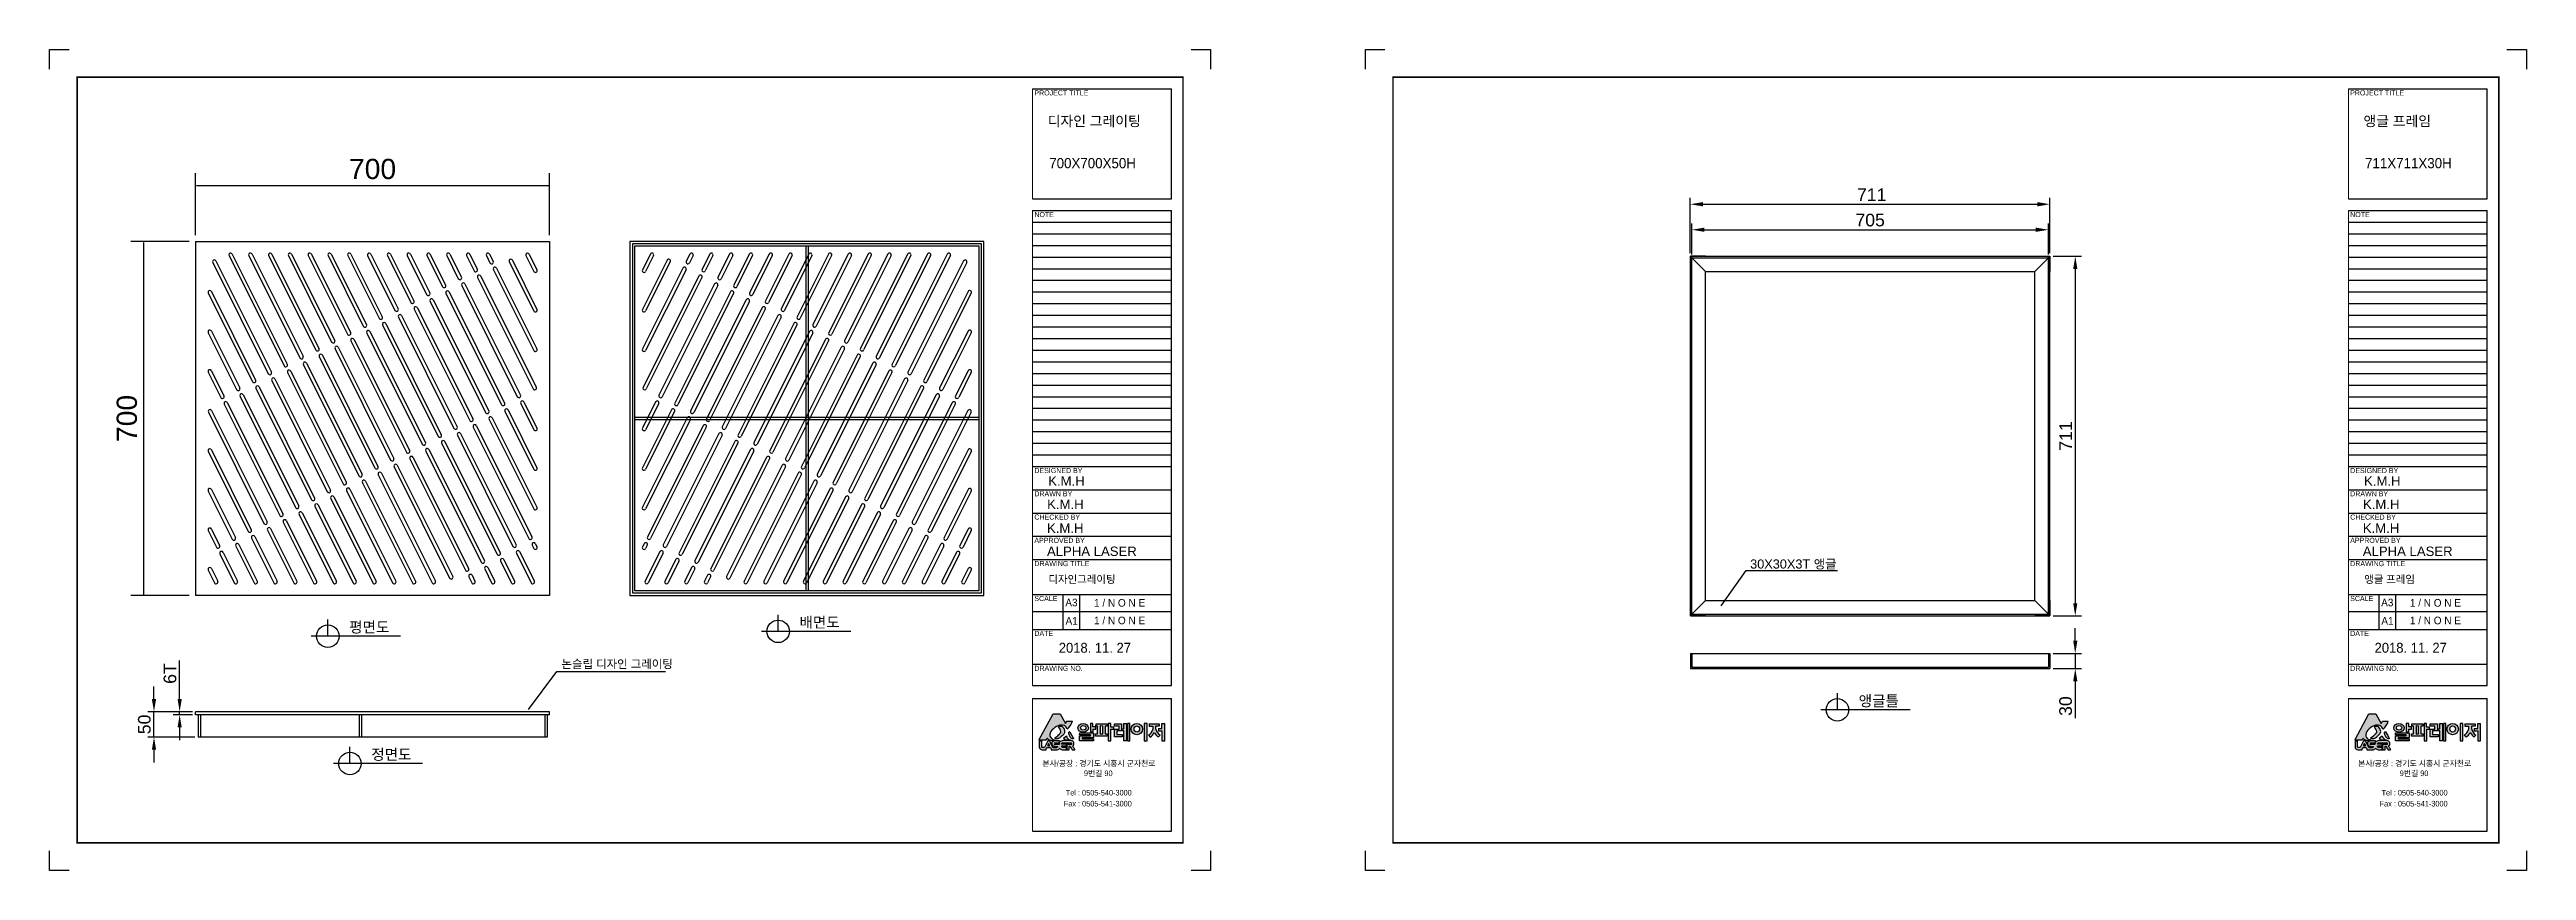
# Model space of a CAD drawing. Header units: millimetres. Extents: x 3004 to 7901, y 908 to 2531.
import ezdxf
from ezdxf.enums import TextEntityAlignment as Align

# ---------------------------------------------------------------- set-up
doc = ezdxf.new("R2010")
doc.units = ezdxf.units.MM
for name, color, linetype in [('LAYOUT', 7, 'Continuous'), ('TEXT', 7, 'Continuous'), ('압연강', 40, 'Continuous')]:
    doc.layers.add(name, color=color, linetype=linetype)
doc.styles.add('H', font='')
doc.styles.get("Standard").update_dxf_attribs({"font": 'arial.ttf'})
doc.styles.get('H').set_extended_font_data('Dotum')
doc.dimstyles.new('ISO-25', dxfattribs={"dimscale": 10, "dimtxt": 2.5, "dimasz": 2.5, "dimexe": 1.25, "dimexo": 0.625, "dimtad": 1, "dimtxsty": 'Standard', "dimcen": 2.5, "dimadec": 0, "dimazin": 0, "dimtfac": 1, "dimtmove": 0, "dimatfit": 3, "dimfxl": 1, "dimarcsym": 0})

msp = doc.modelspace()

# ---------------------------------------------------------------- texts
at = {"style": 'H'}
for s, height, p in [('PROJECT TITLE', 10.06474, (4951.506, 2440.135)), ('PROJECT TITLE', 10.06474, (7552.852, 2440.135)), ('디자인 그레이팅', 20.1295, (4977.802, 2379.348)), ('앵글 프레임', 20.1295, (7579.148, 2379.348)), ('700X700X50H', 20.12948, (4980.897, 2296.123)), ('711X711X30H', 20.12948, (7582.243, 2296.123)), ('NOTE', 10.0647, (4951.506, 2199.481)), ('NOTE', 10.0647, (7552.852, 2199.481)), ('DESIGNED BY', 10.06474, (4951.506, 1693.369)), ('DESIGNED BY', 10.06474, (7552.852, 1693.369)), ('DRAWN BY', 10.0647, (4951.506, 1647.358)), ('DRAWN BY', 10.0647, (7552.852, 1647.358)), ('CHECKED BY', 10.0647, (4951.506, 1601.348)), ('CHECKED BY', 10.0647, (7552.852, 1601.348)), ('APPROVED BY', 10.06474, (4951.506, 1555.338)), ('DRAWING TITLE', 10.06474, (4951.506, 1509.328)), ('APPROVED BY', 10.06474, (7552.852, 1555.338)), ('DRAWING TITLE', 10.06474, (7552.852, 1509.328)), ('디자인그레이팅', 15.0971, (4979.312, 1475.908)), ('앵글 프레임', 15.0971, (7580.658, 1475.908)), ('SCALE', 10.0647, (4951.506, 1440.312)), ('A3', 15.0971, (5012.733, 1429.841)), ('1 / N O N E', 15.09711, (5069.505, 1429.196)), ('SCALE', 10.0647, (7552.852, 1440.312)), ('A3', 15.0971, (7614.079, 1429.841)), ('1 / N O N E', 15.09711, (7670.852, 1429.196)), ('DATE', 10.0647, (4951.506, 1371.297)), ('A1', 15.0971, (5013.1, 1393.581)), ('1 / N O N E', 15.09711, (5069.505, 1394.379)), ('DATE', 10.0647, (7552.852, 1371.297)), ('A1', 15.0971, (7614.447, 1393.581)), ('1 / N O N E', 15.09711, (7670.852, 1394.379)), ('2018. 11. 27', 19.62625, (4999.765, 1338.133)), ('2018. 11. 27', 19.62625, (7601.111, 1338.133)), ('DRAWING NO.', 10.06474, (4951.506, 1302.281)), ('DRAWING NO.', 10.06474, (7552.852, 1302.281)), ('본사/공장 : 경기도 시흥시 군자천로', 11.07122, (4967.178, 1113.644)), ('본사/공장 : 경기도 시흥시 군자천로', 11.07122, (7568.525, 1113.644)), ('9번길 90', 11.0712, (5049.404, 1094.182)), ('9번길 90', 11.0712, (7650.751, 1094.182)), ('Fax : 0505-541-3000', 11.07122, (5009.652, 1034.148)), ('Tel : 0505-540-3000', 11.07122, (5013.588, 1055.832)), ('Fax : 0505-541-3000', 11.07122, (7610.999, 1034.148)), ('Tel : 0505-540-3000', 11.07122, (7614.935, 1055.832))]:
    msp.add_text(s, height=height, dxfattribs=at).set_placement(p)
for s, height, p in [('K.M.H', 18.59, (4978.88, 1668.499)), ('K.M.H', 18.59, (7580.227, 1668.499)), ('K.M.H', 18.59, (4976.779, 1622.315)), ('K.M.H', 18.59, (7578.126, 1622.315)), ('K.M.H', 18.59, (4976.429, 1575.081)), ('K.M.H', 18.59, (7577.775, 1575.081)), ('ALPHA LASER', 18.59, (4976.429, 1529.42)), ('30X30X3T 앵글', 18, (6366.497, 1504.558)), ('ALPHA LASER', 18.59, (7577.775, 1529.42))]:
    msp.add_text(s, height=height).set_placement(p)
at = {"color": 4}
msp.add_text('논슬립 디자인 그레이팅', height=16.5, dxfattribs=at).set_placement((4016.729, 1307.57))
at = {"layer": 'TEXT'}
for s, p in [('평면도', (3636.634, 1378.158)), ('배면도', (4526.919, 1387.711)), ('앵글틀', (6620.932, 1232.389)), ('정면도', (3680.308, 1126.456))]:
    msp.add_text(s, height=21.125, dxfattribs=at).set_placement(p, align=Align.CENTER)

# ---------------------------------------------------------------- blocks, each defined once
blk = doc.blocks.new('*D20')
at = {"color": 4, "lineweight": -2, "transparency": 16777216}
for p, q in [((3280.6, 2151.4), (3165.4, 2151.4)), ((3190.4, 2149.4), (3190.4, 1453.4)), ((3280.6, 1451.4), (3165.4, 1451.4))]:
    blk.add_line(p, q, dxfattribs=at)
at = {"color": 4, "transparency": 16777216}
for points in [[(3190.1, 2149.4), (3190.8, 2149.4), (3190.4, 2151.4)], [(3190.1, 1453.4), (3190.8, 1453.4), (3190.4, 1451.4)]]:
    blk.add_solid(points, dxfattribs=at)
at = {"layer": 'Defpoints', "color": 0, "transparency": 16777216}
for p in [(3293.1, 2151.4), (3190.4, 1451.4), (3293.1, 1451.4)]:
    blk.add_point(p, dxfattribs=at)
at = {"color": 0, "transparency": 16777216, "insert": (3157.5, 1801.4), "char_height": 40, "attachment_point": 5, "rotation": 90}
blk.add_mtext('700', dxfattribs=at)
blk = doc.blocks.new('*D21')
at = {"color": 4, "lineweight": -2, "transparency": 16777216}
for p, q in [((3293.1, 2163.9), (3293.1, 2286.5)), ((3991.1, 2261.5), (3295.1, 2261.5)), ((3993.1, 2163.9), (3993.1, 2286.5))]:
    blk.add_line(p, q, dxfattribs=at)
at = {"color": 4, "transparency": 16777216}
for points in [[(3295.1, 2261.8), (3295.1, 2261.1), (3293.1, 2261.5)], [(3991.1, 2261.8), (3991.1, 2261.1), (3993.1, 2261.5)]]:
    blk.add_solid(points, dxfattribs=at)
at = {"layer": 'Defpoints', "color": 0, "transparency": 16777216}
for p in [(3293.1, 2261.5), (3293.1, 2151.4), (3993.1, 2151.4)]:
    blk.add_point(p, dxfattribs=at)
at = {"color": 0, "transparency": 16777216, "insert": (3643.1, 2294.4), "char_height": 40, "attachment_point": 5}
blk.add_mtext('700', dxfattribs=at)
blk = doc.blocks.new('*D23')
at = {"color": 0, "lineweight": -2, "transparency": 16777216}
for p, q in [((3211, 1246.4), (3211, 1271.4)), ((3286.9, 1221.4), (3198.5, 1221.4)), ((3211, 1171.4), (3211, 1221.4)), ((3291.9, 1171.4), (3198.5, 1171.4)), ((3211, 1146.4), (3211, 1121.4))]:
    blk.add_line(p, q, dxfattribs=at)
at = {"color": 0, "transparency": 16777216}
for points in [[(3206.8, 1246.4), (3215.2, 1246.4), (3211, 1221.4)], [(3206.8, 1146.4), (3215.2, 1146.4), (3211, 1171.4)]]:
    blk.add_solid(points, dxfattribs=at)
at = {"layer": 'Defpoints', "color": 0, "transparency": 16777216}
for p in [(3211, 1221.4), (3293.1, 1221.4), (3298.1, 1171.4)]:
    blk.add_point(p, dxfattribs=at)
at = {"color": 0, "transparency": 16777216, "insert": (3192, 1196.4), "char_height": 25, "attachment_point": 5, "rotation": 90}
blk.add_mtext('50', dxfattribs=at)
blk = doc.blocks.new('*D24')
at = {"color": 0, "lineweight": -2, "transparency": 16777216}
for p, q in [((3261.7, 1246.4), (3261.7, 1322.6)), ((3286.9, 1221.4), (3249.2, 1221.4)), ((3286.9, 1215.4), (3249.2, 1215.4)), ((3261.7, 1215.4), (3261.7, 1221.4)), ((3261.7, 1190.4), (3261.7, 1165.4))]:
    blk.add_line(p, q, dxfattribs=at)
at = {"color": 0, "transparency": 16777216}
for points in [[(3257.6, 1246.4), (3265.9, 1246.4), (3261.7, 1221.4)], [(3257.6, 1190.4), (3265.9, 1190.4), (3261.7, 1215.4)]]:
    blk.add_solid(points, dxfattribs=at)
at = {"layer": 'Defpoints', "color": 0, "transparency": 16777216}
for p in [(3261.7, 1221.4), (3293.1, 1221.4), (3293.1, 1215.4)]:
    blk.add_point(p, dxfattribs=at)
at = {"color": 0, "transparency": 16777216, "insert": (3242.7, 1297), "char_height": 25, "attachment_point": 5, "rotation": 90}
blk.add_mtext('6T', dxfattribs=at)
blk = doc.blocks.new('*D25')
at = {"color": 0, "lineweight": -2, "transparency": 16777216}
for p, q in [((6248.3, 2128.3), (6248.3, 2237.4)), ((6273.3, 2224.9), (6934.3, 2224.9)), ((6959.3, 2128.3), (6959.3, 2237.4))]:
    blk.add_line(p, q, dxfattribs=at)
at = {"color": 0, "transparency": 16777216}
for points in [[(6273.3, 2229.1), (6273.3, 2220.7), (6248.3, 2224.9)], [(6934.3, 2229.1), (6934.3, 2220.7), (6959.3, 2224.9)]]:
    blk.add_solid(points, dxfattribs=at)
at = {"layer": 'Defpoints', "color": 0, "transparency": 16777216}
for p in [(6959.3, 2224.9), (6248.3, 2122.1), (6959.3, 2122.1)]:
    blk.add_point(p, dxfattribs=at)
at = {"color": 0, "transparency": 16777216, "insert": (6606.8, 2243.7), "char_height": 25, "attachment_point": 5}
blk.add_mtext('711', dxfattribs=at)
blk = doc.blocks.new('*D27')
at = {"color": 0, "lineweight": -2, "transparency": 16777216}
for p, q in [((6965.6, 2122.1), (7021.8, 2122.1)), ((7009.3, 2097.1), (7009.3, 1436.1)), ((6965.6, 1411.1), (7021.8, 1411.1))]:
    blk.add_line(p, q, dxfattribs=at)
at = {"color": 0, "transparency": 16777216}
for points in [[(7005.2, 2097.1), (7013.5, 2097.1), (7009.3, 2122.1)], [(7005.2, 1436.1), (7013.5, 1436.1), (7009.3, 1411.1)]]:
    blk.add_solid(points, dxfattribs=at)
at = {"layer": 'Defpoints', "color": 0, "transparency": 16777216}
for p in [(6959.3, 2122.1), (6959.3, 1411.1), (7009.3, 1411.1)]:
    blk.add_point(p, dxfattribs=at)
at = {"color": 0, "transparency": 16777216, "insert": (6990.5, 1766.6), "char_height": 25, "attachment_point": 5, "rotation": 90}
blk.add_mtext('711', dxfattribs=at)
blk = doc.blocks.new('*D28')
at = {"color": 0, "lineweight": -2, "transparency": 16777216}
for p, q in [((7009.3, 1361.7), (7009.3, 1386.7)), ((6965.6, 1336.7), (7021.8, 1336.7)), ((7009.3, 1336.7), (7009.3, 1306.7)), ((6965.6, 1306.7), (7021.8, 1306.7)), ((7009.3, 1281.7), (7009.3, 1208.5))]:
    blk.add_line(p, q, dxfattribs=at)
at = {"color": 0, "transparency": 16777216}
for points in [[(7005.2, 1361.7), (7013.5, 1361.7), (7009.3, 1336.7)], [(7005.2, 1281.7), (7013.5, 1281.7), (7009.3, 1306.7)]]:
    blk.add_solid(points, dxfattribs=at)
at = {"layer": 'Defpoints', "color": 0, "transparency": 16777216}
for p in [(6959.3, 1336.7), (6959.3, 1306.7), (7009.3, 1306.7)]:
    blk.add_point(p, dxfattribs=at)
at = {"color": 0, "transparency": 16777216, "insert": (6990.3, 1232.6), "char_height": 25, "attachment_point": 5, "rotation": 90}
blk.add_mtext('30', dxfattribs=at)
blk = doc.blocks.new('*D29')
at = {"color": 0, "lineweight": -2, "transparency": 16777216}
for p, q in [((6251.3, 2125.3), (6251.3, 2187)), ((6276.3, 2174.5), (6931.3, 2174.5)), ((6956.3, 2125.3), (6956.3, 2187))]:
    blk.add_line(p, q, dxfattribs=at)
at = {"color": 0, "transparency": 16777216}
for points in [[(6276.3, 2178.7), (6276.3, 2170.3), (6251.3, 2174.5)], [(6931.3, 2178.7), (6931.3, 2170.3), (6956.3, 2174.5)]]:
    blk.add_solid(points, dxfattribs=at)
at = {"layer": 'Defpoints', "color": 0, "transparency": 16777216}
for p in [(6956.3, 2174.5), (6251.3, 2119.1), (6956.3, 2119.1)]:
    blk.add_point(p, dxfattribs=at)
at = {"color": 0, "transparency": 16777216, "insert": (6603.8, 2193.5), "char_height": 25, "attachment_point": 5}
blk.add_mtext('705', dxfattribs=at)

# ---------------------------------------------------------------- dimensions: what is measured, and where the dimension line sits
dim = msp.add_linear_dim(base=(3293.133, 2261.45), p1=(3993.133, 2151.38), p2=(3293.133, 2151.38), dimstyle='ISO-25', override={"dimscale": 20, "dimtxt": 2, "dimasz": 0.1, "dimclrd": 4, "dimclre": 4})
dim.commit()
dim.dimension.update_dxf_attribs({"geometry": '*D21', "text_midpoint": (3643.133, 2294.373)})
dim = msp.add_linear_dim(base=(6959.327, 2224.9), p1=(6248.327, 2122.077), p2=(6959.327, 2122.077), dimstyle='ISO-25')
dim.commit()
dim.dimension.update_dxf_attribs({"geometry": '*D25', "text_midpoint": (6606.827, 2224.9), "dimtype": 160})
dim = msp.add_linear_dim(base=(6956.327, 2174.499), p1=(6251.327, 2119.077), p2=(6956.327, 2119.077), dimstyle='ISO-25')
dim.commit()
dim.dimension.update_dxf_attribs({"geometry": '*D29', "text_midpoint": (6603.827, 2193.513)})
dim = msp.add_linear_dim(base=(3190.419, 1451.38), p1=(3293.133, 2151.38), p2=(3293.133, 1451.38), angle=90, dimstyle='ISO-25', override={"dimscale": 20, "dimtxt": 2, "dimasz": 0.1, "dimclrd": 4, "dimclre": 4})
dim.commit()
dim.dimension.update_dxf_attribs({"geometry": '*D20', "text_midpoint": (3157.496, 1801.38)})
for base, p1, p2, picture, middle in [((7009.329, 1411.077), (6959.327, 2122.077), (6959.327, 1411.077), '*D27', (6990.528, 1766.577)), ((7009.329, 1306.665), (6959.327, 1336.665), (6959.327, 1306.665), '*D28', (6990.306, 1232.561)), ((3210.987, 1221.375), (3298.133, 1171.375), (3293.133, 1221.375), '*D23', (3191.973, 1196.375))]:
    dim = msp.add_linear_dim(base=base, p1=p1, p2=p2, angle=90, dimstyle='ISO-25')
    dim.commit()
    dim.dimension.update_dxf_attribs({"geometry": picture, "text_midpoint": middle})
dim = msp.add_linear_dim(base=(3261.721, 1221.375), p1=(3293.133, 1215.375), p2=(3293.133, 1221.375), angle=90, text='<>T', dimstyle='ISO-25')
dim.commit()
dim.dimension.update_dxf_attribs({"geometry": '*D24', "text_midpoint": (3242.707, 1296.998)})

# ---------------------------------------------------------------- hatches: boundary and pattern name
h = msp.add_hatch(color=256)
h.dxf.hatch_style = 1
h.set_gradient(color1=(255, 0, 0), color2=(255, 159, 127), tint=1)
h.paths.add_polyline_path([(4961.116, 1166.293), (4961.06, 1165.19), (4974.379, 1165.19, 0.21428371), (4976.303, 1168.246, -0.65582827), (4977.219, 1168.5, 0.18566975), (4985.133, 1164.903, 0.14885116), (4991.969, 1164.885, 0.40417411), (4992.167, 1165.633, -0.31673285), (4982.329, 1173.383, -0.22153353), (4986.313, 1185.192, -0.10506606), (4998.611, 1193.761, -0.18522871), (5010.088, 1194.139, -0.19606385), (5016.583, 1186.956, 0.14159657), (5026.631, 1202.77), (5015.198, 1202.888), (5014.962, 1201.352), (5014.095, 1199.934), (5012.754, 1198.161), (5002.388, 1217.39), (4988.5, 1217.504)])
h.paths.add_polyline_path([(4999.4, 1175.692, -0.08302958), (4991.741, 1169.657, 0.23003429), (4992.527, 1168.525, 0.02120436), (4998.221, 1168.586, 0.13784813), (5004.717, 1172.487, 0.05763819), (5011.681, 1180.123, 0.06043638), (5011.606, 1184.543, 0.2375005), (5005.903, 1192.299), (4999.238, 1192.299), (4999.238, 1191.32, -0.12118266), (5004.103, 1181.424, -0.13516742)], flags=17)
h.paths.add_polyline_path([(5015.909, 1170.616), (5014.797, 1173.629), (5009.057, 1168.984, 0.04437814), (5014.122, 1164.927), (5022.829, 1165.277), (5022.829, 1165.628), (5019.764, 1166.616)], flags=17)
h.paths.add_polyline_path([(5021.396, 1172.818), (5022.294, 1171.334), (5025.141, 1168.428), (5026.846, 1167.752), (5028.787, 1167.752), (5028.766, 1168.481), (5025.672, 1174.271), (5021.44, 1182.092), (5019.585, 1181.089), (5019.585, 1178.391), (5020.901, 1174.782)])
h.paths.add_polyline_path([(4967.053, 1150.638, -0.41915539), (4965.297, 1152.245), (4965.297, 1164.09), (4961.037, 1164.09), (4961.037, 1150.434, 0.25445661), (4966.708, 1146.212), (4974.943, 1146.212), (4974.943, 1148.34), (4976.168, 1150.57), (4983.054, 1150.57), (4984.635, 1148.403), (4984.635, 1146.213), (4996.781, 1146.213, 0.1904791), (5001.742, 1149.161, 0.14773497), (5006.642, 1146.427), (5014.915, 1146.427), (5014.915, 1150.632), (5007.312, 1150.632, -0.05244857), (5005.448, 1151.954), (5005.448, 1153.922), (5014.788, 1153.922), (5014.788, 1157.116), (5005.417, 1157.116), (5005.417, 1158.536, -0.04476099), (5007.868, 1159.993), (5024.254, 1159.993, -0.64883607), (5024.602, 1156.814), (5015.694, 1156.814), (5015.694, 1146.303), (5020.467, 1146.303), (5020.467, 1153.123), (5022.1, 1153.123, 0.01692036), (5026.355, 1146.34), (5031.448, 1146.34), (5031.448, 1147.705, -0.02431798), (5027.364, 1153.011, 0.06490835), (5029.709, 1156.105), (5029.709, 1160.848, 0.2290019), (5024.43, 1164.28), (5007.903, 1164.28, 0.12700309), (5001.462, 1161.333), (5001.462, 1163.989), (4991.139, 1163.989, 0.22688985), (4985.996, 1160.337), (4985.996, 1156.435, 0.19348323), (4991.611, 1152.935), (4996.63, 1152.935, 0.03004557), (4997.596, 1151.9, 0.13671569), (4995.906, 1150.338), (4988.719, 1150.338), (4981.631, 1163.733), (4977.826, 1163.733), (4971.363, 1150.638)])
h.paths.add_polyline_path([(4977.99, 1154.235), (4977.99, 1155.593), (4979.583, 1158.752), (4981.518, 1155.427), (4981.518, 1154.235)], flags=16)
h.paths.add_polyline_path([(4992.059, 1159.997), (5000.695, 1160.022), (5000.322, 1156.491), (4992.376, 1156.491, -0.92495809)], flags=16)
edge = h.paths.add_edge_path()
edge.add_ellipse((5048.011, 1189.538), major_axis=(-10.333, -0.14), ratio=0.85059813, start_angle=0, end_angle=360)
edge = h.paths.add_edge_path(flags=16)
edge.add_ellipse((5048.151, 1189.717), major_axis=(-5.246, 0), ratio=0.84336764, start_angle=0, end_angle=360)
h.paths.add_polyline_path([(5068.185, 1179.939), (5041.046, 1179.939), (5040.876, 1175.752), (5062.441, 1175.752), (5062.441, 1173.583), (5040.951, 1173.583), (5040.951, 1163.833), (5068.107, 1163.833), (5068.107, 1167.673), (5046.17, 1167.673), (5046.17, 1169.751), (5068.185, 1169.751)])
h.paths.add_polyline_path([(5062.358, 1181.522), (5067.706, 1181.522), (5067.706, 1187.304), (5072.894, 1187.304), (5072.894, 1191.291), (5067.307, 1191.291), (5067.307, 1198.348), (5062.358, 1198.268)])
h.paths.add_polyline_path([(5076.614, 1193.03), (5076.614, 1177.578), (5072.66, 1177.578), (5072.66, 1173.03), (5095.584, 1173.03), (5095.584, 1177.538), (5091.47, 1177.538), (5091.47, 1193.038), (5095.424, 1193.038), (5095.424, 1197.586), (5073.459, 1197.586), (5073.219, 1193.03)])
h.paths.add_polyline_path([(5081.726, 1193.31), (5086.598, 1193.19), (5086.598, 1177.549), (5081.726, 1177.549)], flags=16)
h.paths.add_polyline_path([(5102.382, 1190.898), (5102.382, 1197.983), (5097.462, 1198.238), (5097.462, 1164.026), (5102.765, 1164.026), (5102.765, 1187.132), (5108.578, 1187.132), (5108.578, 1190.898)])
h.paths.add_polyline_path([(5114.493, 1183.481), (5123.882, 1183.481), (5123.882, 1197.613), (5109.618, 1197.613), (5109.658, 1193.053), (5118.847, 1193.053), (5118.847, 1187.054), (5109.857, 1187.054), (5109.857, 1171.525), (5125.24, 1171.525), (5125.24, 1176.276), (5114.493, 1176.276)])
h.paths.add_polyline_path([(5128.445, 1163.978), (5133.679, 1163.978), (5133.679, 1198.182), (5128.483, 1198.182), (5128.483, 1187.872), (5124.647, 1187.872), (5124.584, 1183.907), (5128.445, 1183.907)])
h.paths.add_polyline_path([(5135.655, 1163.939), (5140.387, 1163.939), (5140.387, 1197.928), (5135.655, 1197.928)])
edge = h.paths.add_edge_path()
edge.add_ellipse((5154.009, 1187.105), major_axis=(-11.318, 0), ratio=0.97440093, start_angle=0, end_angle=360)
edge = h.paths.add_edge_path(flags=16)
edge.add_ellipse((5154.049, 1187.105), major_axis=(0, -6.194), ratio=0.89757008, start_angle=0, end_angle=360)
h.paths.add_polyline_path([(5168.731, 1163.81), (5174.425, 1163.81), (5174.425, 1198.136), (5168.731, 1198.085)])
h.paths.add_polyline_path([(5188.997, 1180.217, 0.12138521), (5196.75, 1171.571), (5199.984, 1175.353, -0.19692761), (5191.242, 1188.144), (5191.242, 1193.017), (5198.52, 1193.017), (5198.52, 1197.637), (5178.382, 1197.637), (5178.382, 1193.117), (5185.716, 1193.117), (5185.716, 1186.221, -0.18109708), (5176.821, 1174.953), (5180.493, 1171.221, 0.10922561)])
h.paths.add_polyline_path([(5209.115, 1198.194), (5203.705, 1198.194), (5203.705, 1188.481), (5196.569, 1188.481), (5196.569, 1184.007), (5203.599, 1184.007), (5203.599, 1164.107), (5209.115, 1164.107)])
h = msp.add_hatch(color=256)
h.dxf.hatch_style = 1
h.set_gradient(color1=(255, 0, 0), color2=(255, 159, 127), tint=1)
h.paths.add_polyline_path([(7562.463, 1166.293), (7562.406, 1165.19), (7575.726, 1165.19, 0.21428371), (7577.65, 1168.246, -0.65582827), (7578.566, 1168.5, 0.18566975), (7586.479, 1164.903, 0.14885116), (7593.316, 1164.885, 0.40417411), (7593.513, 1165.633, -0.31673285), (7583.675, 1173.383, -0.22153353), (7587.659, 1185.192, -0.10506606), (7599.957, 1193.761, -0.18522871), (7611.434, 1194.139, -0.19606385), (7617.93, 1186.956, 0.14159657), (7627.978, 1202.77), (7616.545, 1202.888), (7616.308, 1201.352), (7615.441, 1199.934), (7614.101, 1198.161), (7603.735, 1217.39), (7589.847, 1217.504)])
h.paths.add_polyline_path([(7600.746, 1175.692, -0.08302958), (7593.088, 1169.657, 0.23003429), (7593.874, 1168.525, 0.02120436), (7599.568, 1168.586, 0.13784813), (7606.064, 1172.487, 0.05763819), (7613.028, 1180.123, 0.06043638), (7612.952, 1184.543, 0.2375005), (7607.25, 1192.299), (7600.585, 1192.299), (7600.585, 1191.32, -0.12118266), (7605.449, 1181.424, -0.13516742)], flags=17)
h.paths.add_polyline_path([(7617.255, 1170.616), (7616.143, 1173.629), (7610.404, 1168.984, 0.04437814), (7615.469, 1164.927), (7624.175, 1165.277), (7624.175, 1165.628), (7621.111, 1166.616)], flags=17)
h.paths.add_polyline_path([(7622.743, 1172.818), (7623.64, 1171.334), (7626.488, 1168.428), (7628.192, 1167.752), (7630.133, 1167.752), (7630.113, 1168.481), (7627.019, 1174.271), (7622.786, 1182.092), (7620.932, 1181.089), (7620.932, 1178.391), (7622.248, 1174.782)])
h.paths.add_polyline_path([(7568.4, 1150.638, -0.41915539), (7566.643, 1152.245), (7566.643, 1164.09), (7562.384, 1164.09), (7562.384, 1150.434, 0.25445661), (7568.054, 1146.212), (7576.29, 1146.212), (7576.29, 1148.34), (7577.514, 1150.57), (7584.401, 1150.57), (7585.982, 1148.403), (7585.982, 1146.213), (7598.127, 1146.213, 0.1904791), (7603.089, 1149.161, 0.14773497), (7607.988, 1146.427), (7616.261, 1146.427), (7616.261, 1150.632), (7608.659, 1150.632, -0.05244857), (7606.794, 1151.954), (7606.794, 1153.922), (7616.135, 1153.922), (7616.135, 1157.116), (7606.763, 1157.116), (7606.763, 1158.536, -0.04476099), (7609.215, 1159.993), (7625.601, 1159.993, -0.64883607), (7625.948, 1156.814), (7617.041, 1156.814), (7617.041, 1146.303), (7621.814, 1146.303), (7621.814, 1153.123), (7623.446, 1153.123, 0.01692036), (7627.702, 1146.34), (7632.795, 1146.34), (7632.795, 1147.705, -0.02431798), (7628.711, 1153.011, 0.06490835), (7631.056, 1156.105), (7631.056, 1160.848, 0.2290019), (7625.777, 1164.28), (7609.249, 1164.28, 0.12700309), (7602.809, 1161.333), (7602.809, 1163.989), (7592.486, 1163.989, 0.22688985), (7587.342, 1160.337), (7587.342, 1156.435, 0.19348323), (7592.958, 1152.935), (7597.977, 1152.935, 0.03004557), (7598.943, 1151.9, 0.13671569), (7597.253, 1150.338), (7590.065, 1150.338), (7582.977, 1163.733), (7579.173, 1163.733), (7572.71, 1150.638)])
h.paths.add_polyline_path([(7579.336, 1154.235), (7579.336, 1155.593), (7580.93, 1158.752), (7582.865, 1155.427), (7582.865, 1154.235)], flags=16)
h.paths.add_polyline_path([(7593.405, 1159.997), (7602.042, 1160.022), (7601.669, 1156.491), (7593.723, 1156.491, -0.92495809)], flags=16)
edge = h.paths.add_edge_path()
edge.add_ellipse((7649.358, 1189.538), major_axis=(-10.333, -0.14), ratio=0.85059813, start_angle=0, end_angle=360)
edge = h.paths.add_edge_path(flags=16)
edge.add_ellipse((7649.497, 1189.717), major_axis=(-5.246, 0), ratio=0.84336764, start_angle=0, end_angle=360)
h.paths.add_polyline_path([(7669.532, 1179.939), (7642.393, 1179.939), (7642.223, 1175.752), (7663.788, 1175.752), (7663.788, 1173.583), (7642.298, 1173.583), (7642.298, 1163.833), (7669.453, 1163.833), (7669.453, 1167.673), (7647.517, 1167.673), (7647.517, 1169.751), (7669.532, 1169.751)])
h.paths.add_polyline_path([(7663.705, 1181.522), (7669.052, 1181.522), (7669.052, 1187.304), (7674.24, 1187.304), (7674.24, 1191.291), (7668.653, 1191.291), (7668.653, 1198.348), (7663.705, 1198.268)])
h.paths.add_polyline_path([(7677.961, 1193.03), (7677.961, 1177.578), (7674.007, 1177.578), (7674.007, 1173.03), (7696.93, 1173.03), (7696.93, 1177.538), (7692.817, 1177.538), (7692.817, 1193.038), (7696.77, 1193.038), (7696.77, 1197.586), (7674.805, 1197.586), (7674.566, 1193.03)])
h.paths.add_polyline_path([(7683.072, 1193.31), (7687.945, 1193.19), (7687.945, 1177.549), (7683.072, 1177.549)], flags=16)
h.paths.add_polyline_path([(7703.728, 1190.898), (7703.728, 1197.983), (7698.809, 1198.238), (7698.809, 1164.026), (7704.111, 1164.026), (7704.111, 1187.132), (7709.925, 1187.132), (7709.925, 1190.898)])
h.paths.add_polyline_path([(7715.839, 1183.481), (7725.229, 1183.481), (7725.229, 1197.613), (7710.965, 1197.613), (7711.004, 1193.053), (7720.194, 1193.053), (7720.194, 1187.054), (7711.204, 1187.054), (7711.204, 1171.525), (7726.587, 1171.525), (7726.587, 1176.276), (7715.839, 1176.276)])
h.paths.add_polyline_path([(7729.791, 1163.978), (7735.025, 1163.978), (7735.025, 1198.182), (7729.83, 1198.182), (7729.83, 1187.872), (7725.993, 1187.872), (7725.931, 1183.907), (7729.791, 1183.907)])
h.paths.add_polyline_path([(7737.001, 1163.939), (7741.734, 1163.939), (7741.734, 1197.928), (7737.001, 1197.928)])
edge = h.paths.add_edge_path()
edge.add_ellipse((7755.356, 1187.105), major_axis=(-11.318, 0), ratio=0.97440093, start_angle=0, end_angle=360)
edge = h.paths.add_edge_path(flags=16)
edge.add_ellipse((7755.396, 1187.105), major_axis=(0, -6.194), ratio=0.89757008, start_angle=0, end_angle=360)
h.paths.add_polyline_path([(7770.077, 1163.81), (7775.772, 1163.81), (7775.772, 1198.136), (7770.077, 1198.085)])
h.paths.add_polyline_path([(7790.343, 1180.217, 0.12138521), (7798.097, 1171.571), (7801.331, 1175.353, -0.19692761), (7792.589, 1188.144), (7792.589, 1193.017), (7799.866, 1193.017), (7799.866, 1197.637), (7779.729, 1197.637), (7779.729, 1193.117), (7787.062, 1193.117), (7787.062, 1186.221, -0.18109708), (7778.168, 1174.953), (7781.84, 1171.221, 0.10922561)])
h.paths.add_polyline_path([(7810.462, 1198.194), (7805.052, 1198.194), (7805.052, 1188.481), (7797.916, 1188.481), (7797.916, 1184.007), (7804.946, 1184.007), (7804.946, 1164.107), (7810.462, 1164.107)])

# ---------------------------------------------------------------- linework, layer by layer
for p, q in [((3004.485, 2530.828), (3043.134, 2530.828)), ((3004.485, 2492.179), (3004.485, 2530.828)), ((5261.329, 2530.828), (5299.978, 2530.828)), ((5299.978, 2530.828), (5299.978, 2492.179)), ((5605.832, 2530.828), (5644.48, 2530.828)), ((5605.832, 2492.179), (5605.832, 2530.828)), ((7862.676, 2530.828), (7901.325, 2530.828)), ((7901.325, 2530.828), (7901.325, 2492.179)), ((4947.841, 2453.168), (5222.318, 2453.168)), ((5222.318, 2235.52), (5222.318, 2453.168)), ((7549.188, 2453.168), (7823.665, 2453.168)), ((7823.665, 2235.52), (7823.665, 2453.168)), ((4947.841, 2235.52), (5222.318, 2235.52)), ((4947.841, 2212.515), (5222.318, 2212.515)), ((5222.318, 1273.155), (5222.318, 2212.515)), ((7549.188, 2235.52), (7823.665, 2235.52)), ((7549.188, 2212.515), (7823.665, 2212.515)), ((7823.665, 1273.155), (7823.665, 2212.515)), ((4947.841, 2189.51), (5222.318, 2189.51)), ((4947.841, 2166.504), (5222.318, 2166.504)), ((7549.188, 2189.51), (7823.665, 2189.51)), ((7549.188, 2166.504), (7823.665, 2166.504)), ((3293.133, 2151.38), (3993.133, 2151.38)), ((3293.133, 2151.38), (3293.133, 1451.38)), ((3993.133, 2151.38), (3993.133, 1451.38)), ((4499.509, 2141.88), (4499.509, 1460.88)), ((4504.009, 2141.88), (4504.009, 1460.88)), ((4947.841, 2143.499), (5222.318, 2143.499)), ((4947.841, 2120.494), (5222.318, 2120.494)), ((6248.327, 2122.077), (6248.327, 2092.077)), ((6248.327, 2122.077), (6959.327, 2122.077)), ((6248.327, 1411.077), (6248.327, 2122.077)), ((6278.327, 2122.077), (6248.327, 2122.077)), ((6248.327, 2119.077), (6959.327, 2119.077)), ((6251.327, 1411.077), (6251.327, 2122.077)), ((6278.327, 2092.077), (6251.327, 2119.077)), ((6929.327, 2122.077), (6959.327, 2122.077)), ((6929.327, 2092.077), (6956.327, 2119.077)), ((6956.327, 1411.077), (6956.327, 2122.077)), ((6959.327, 2092.077), (6959.327, 2122.077)), ((6959.327, 2122.077), (6959.327, 2092.077)), ((6959.327, 1411.077), (6959.327, 2122.077)), ((7549.188, 2143.499), (7823.665, 2143.499)), ((7549.188, 2120.494), (7823.665, 2120.494)), ((4947.841, 2097.489), (5222.318, 2097.489)), ((4947.841, 2074.484), (5222.318, 2074.484)), ((6278.327, 2092.077), (6929.327, 2092.077)), ((6278.327, 1441.077), (6278.327, 2092.077)), ((6929.327, 1441.077), (6929.327, 2092.077)), ((7549.188, 2097.489), (7823.665, 2097.489)), ((7549.188, 2074.484), (7823.665, 2074.484)), ((4947.841, 2051.479), (5222.318, 2051.479)), ((4947.841, 2028.474), (5222.318, 2028.474)), ((7549.188, 2051.479), (7823.665, 2051.479)), ((7549.188, 2028.474), (7823.665, 2028.474)), ((4947.841, 2005.469), (5222.318, 2005.469)), ((4947.841, 1982.463), (5222.318, 1982.463)), ((4947.841, 1959.458), (5222.318, 1959.458)), ((7549.188, 2005.469), (7823.665, 2005.469)), ((7549.188, 1982.463), (7823.665, 1982.463)), ((7549.188, 1959.458), (7823.665, 1959.458)), ((4947.841, 1936.453), (5222.318, 1936.453)), ((4947.841, 1913.448), (5222.318, 1913.448)), ((7549.188, 1936.453), (7823.665, 1936.453)), ((7549.188, 1913.448), (7823.665, 1913.448)), ((4947.841, 1890.443), (5222.318, 1890.443)), ((4947.841, 1867.438), (5222.318, 1867.438)), ((7549.188, 1890.443), (7823.665, 1890.443)), ((7549.188, 1867.438), (7823.665, 1867.438)), ((4947.841, 1844.433), (5222.318, 1844.433)), ((4947.841, 1821.428), (5222.318, 1821.428)), ((7549.188, 1844.433), (7823.665, 1844.433)), ((7549.188, 1821.428), (7823.665, 1821.428)), ((4161.259, 1803.63), (4842.259, 1803.63)), ((4161.259, 1799.13), (4842.259, 1799.13)), ((4947.841, 1798.422), (5222.318, 1798.422)), ((4947.841, 1775.417), (5222.318, 1775.417)), ((7549.188, 1798.422), (7823.665, 1798.422)), ((7549.188, 1775.417), (7823.665, 1775.417)), ((4947.841, 1752.412), (5222.318, 1752.412)), ((4947.841, 1729.407), (5222.318, 1729.407)), ((7549.188, 1752.412), (7823.665, 1752.412)), ((7549.188, 1729.407), (7823.665, 1729.407)), ((4947.841, 1706.402), (5222.318, 1706.402)), ((7549.188, 1706.402), (7823.665, 1706.402)), ((4947.841, 1660.392), (5222.318, 1660.392)), ((7549.188, 1660.392), (7823.665, 1660.392)), ((4947.841, 1614.381), (5222.318, 1614.381)), ((4947.841, 1568.371), (5222.318, 1568.371)), ((7549.188, 1614.381), (7823.665, 1614.381)), ((7549.188, 1568.371), (7823.665, 1568.371)), ((4947.841, 1522.361), (5222.318, 1522.361)), ((7549.188, 1522.361), (7823.665, 1522.361)), ((6309.423, 1430.927), (6358.556, 1500.849)), ((6358.556, 1500.849), (6539.044, 1500.849)), ((3993.133, 1451.38), (3293.133, 1451.38)), ((4947.841, 1453.346), (5222.318, 1453.346)), ((5008.005, 1453.346), (5008.005, 1384.33)), ((5040.996, 1453.346), (5040.996, 1384.33)), ((6248.327, 1411.077), (6248.327, 1441.077)), ((6278.327, 1441.077), (6251.327, 1414.077)), ((6278.327, 1441.077), (6929.327, 1441.077)), ((6929.327, 1441.077), (6956.327, 1414.077)), ((6959.327, 1441.077), (6959.327, 1411.077)), ((6959.327, 1411.077), (6959.327, 1441.077)), ((7549.188, 1453.346), (7823.665, 1453.346)), ((7609.352, 1453.346), (7609.352, 1384.33)), ((7642.343, 1453.346), (7642.343, 1384.33)), ((3554.717, 1370.869), (3554.717, 1403.641)), ((4588.645, 1380.422), (4412.231, 1380.422)), ((4445.002, 1380.422), (4445.002, 1413.194)), ((5222.318, 1418.838), (4947.841, 1418.838)), ((4947.841, 1384.33), (5222.318, 1384.33)), ((6248.327, 1414.077), (6959.327, 1414.077)), ((6248.327, 1411.077), (6278.327, 1411.077)), ((6248.327, 1411.077), (6959.327, 1411.077)), ((6278.327, 1411.077), (6248.327, 1411.077)), ((6959.327, 1411.077), (6929.327, 1411.077)), ((6929.327, 1411.077), (6959.327, 1411.077)), ((7823.665, 1418.838), (7549.188, 1418.838)), ((7549.188, 1384.33), (7823.665, 1384.33)), ((3698.359, 1370.869), (3521.946, 1370.869)), ((6248.327, 1336.665), (6959.327, 1336.665)), ((6248.327, 1336.665), (6248.327, 1306.665)), ((6251.327, 1336.665), (6251.327, 1309.665)), ((6956.327, 1336.665), (6956.327, 1309.665)), ((6959.327, 1336.665), (6959.327, 1306.665)), ((4947.841, 1315.315), (5222.318, 1315.315)), ((6248.327, 1306.665), (6959.327, 1306.665)), ((6251.327, 1309.665), (6956.327, 1309.665)), ((7549.188, 1315.315), (7823.665, 1315.315)), ((4947.841, 1273.155), (5222.318, 1273.155)), ((4947.841, 1247.463), (5222.318, 1247.463)), ((5222.318, 985.246), (5222.318, 1247.463)), ((6682.657, 1225.1), (6506.244, 1225.1)), ((6539.015, 1225.1), (6539.015, 1257.871)), ((7549.188, 1273.155), (7823.665, 1273.155)), ((7549.188, 1247.463), (7823.665, 1247.463)), ((7823.665, 985.246), (7823.665, 1247.463)), ((3993.133, 1221.375), (3293.133, 1221.375)), ((3293.133, 1215.375), (3293.133, 1221.375)), ((3993.133, 1215.375), (3293.133, 1215.375)), ((3298.133, 1215.375), (3298.133, 1171.375)), ((3302.633, 1215.375), (3302.633, 1171.375)), ((3617.103, 1171.375), (3617.103, 1215.375)), ((3621.603, 1171.375), (3621.603, 1215.375)), ((3983.633, 1215.375), (3983.633, 1171.375)), ((3988.133, 1215.375), (3988.133, 1171.375)), ((3993.133, 1215.375), (3993.133, 1221.375)), ((4961.116, 1166.293), (4988.5, 1217.504)), ((4988.5, 1217.504), (5002.388, 1217.39)), ((5005.903, 1192.299), (4999.238, 1192.299)), ((4999.238, 1192.299), (4999.238, 1191.32)), ((5002.388, 1217.39), (5012.754, 1198.161)), ((5012.754, 1198.161), (5014.095, 1199.934)), ((5014.095, 1199.934), (5014.962, 1201.352)), ((5014.962, 1201.352), (5015.198, 1202.888)), ((5015.198, 1202.888), (5026.631, 1202.77)), ((5019.585, 1181.089), (5021.44, 1182.092)), ((5019.585, 1178.391), (5019.585, 1181.089)), ((5020.901, 1174.782), (5019.585, 1178.391)), ((5021.469, 1182.038), (5025.672, 1174.271)), ((5040.876, 1175.752), (5041.046, 1179.939)), ((5062.441, 1175.752), (5040.876, 1175.752)), ((5041.046, 1179.939), (5068.185, 1179.939)), ((5067.307, 1198.348), (5062.358, 1198.268)), ((5062.358, 1198.268), (5062.358, 1181.522)), ((5062.358, 1181.522), (5067.706, 1181.522)), ((5062.441, 1173.583), (5062.441, 1175.752)), ((5067.307, 1191.291), (5067.307, 1198.348)), ((5072.894, 1191.291), (5067.307, 1191.291)), ((5067.706, 1181.522), (5067.706, 1187.304)), ((5067.706, 1187.304), (5072.894, 1187.304)), ((5068.185, 1179.939), (5068.185, 1169.751)), ((5072.66, 1173.03), (5072.66, 1177.578)), ((5072.66, 1177.578), (5076.614, 1177.578)), ((5072.894, 1187.304), (5072.894, 1191.291)), ((5073.219, 1193.03), (5073.459, 1197.586)), ((5076.614, 1193.03), (5073.219, 1193.03)), ((5073.459, 1197.586), (5095.424, 1197.586)), ((5076.614, 1177.578), (5076.614, 1193.03)), ((5081.726, 1193.31), (5081.726, 1177.549)), ((5086.598, 1193.19), (5081.726, 1193.31)), ((5081.726, 1177.549), (5086.598, 1177.549)), ((5086.598, 1177.549), (5086.598, 1193.19)), ((5095.424, 1193.038), (5091.47, 1193.038)), ((5091.47, 1193.038), (5091.47, 1177.538)), ((5091.47, 1177.538), (5095.584, 1177.538)), ((5095.424, 1197.586), (5095.424, 1193.038)), ((5095.584, 1177.538), (5095.584, 1173.03)), ((5097.462, 1198.238), (5097.462, 1164.026)), ((5102.382, 1197.983), (5097.462, 1198.238)), ((5102.382, 1190.898), (5102.382, 1197.983)), ((5108.578, 1190.898), (5102.382, 1190.898)), ((5102.765, 1164.026), (5102.765, 1187.132)), ((5102.765, 1187.132), (5108.578, 1187.132)), ((5108.578, 1187.132), (5108.578, 1190.898)), ((5109.618, 1197.613), (5123.882, 1197.613)), ((5109.658, 1193.053), (5109.618, 1197.613)), ((5118.847, 1193.053), (5109.658, 1193.053)), ((5109.857, 1171.525), (5109.857, 1187.054)), ((5109.857, 1187.054), (5118.847, 1187.054)), ((5123.882, 1183.481), (5114.493, 1183.481)), ((5114.493, 1183.481), (5114.493, 1176.276)), ((5114.493, 1176.276), (5125.24, 1176.276)), ((5118.847, 1187.054), (5118.847, 1193.053)), ((5123.882, 1197.613), (5123.882, 1183.481)), ((5124.584, 1183.907), (5124.647, 1187.872)), ((5128.445, 1183.907), (5124.584, 1183.907)), ((5124.647, 1187.872), (5128.483, 1187.872)), ((5125.24, 1176.276), (5125.24, 1171.525)), ((5128.445, 1163.978), (5128.445, 1183.907)), ((5128.483, 1187.872), (5128.483, 1198.182)), ((5128.483, 1198.182), (5133.679, 1198.182)), ((5133.679, 1198.182), (5133.679, 1163.978)), ((5135.655, 1197.928), (5135.655, 1163.939)), ((5140.387, 1197.928), (5135.655, 1197.928)), ((5140.387, 1163.939), (5140.387, 1197.928)), ((5174.425, 1198.136), (5168.731, 1198.085)), ((5168.731, 1198.085), (5168.731, 1163.81)), ((5174.425, 1163.81), (5174.425, 1198.136)), ((5178.382, 1197.637), (5198.52, 1197.637)), ((5178.382, 1197.637), (5178.382, 1193.117)), ((5178.382, 1193.117), (5185.716, 1193.117)), ((5185.716, 1193.117), (5185.716, 1186.221)), ((5198.52, 1193.017), (5191.242, 1193.017)), ((5191.242, 1193.017), (5191.242, 1188.144)), ((5196.569, 1188.481), (5196.569, 1184.007)), ((5196.569, 1188.481), (5203.705, 1188.481)), ((5196.569, 1184.007), (5203.599, 1184.007)), ((5199.984, 1175.353), (5196.75, 1171.571)), ((5198.52, 1197.637), (5198.52, 1193.017)), ((5203.599, 1184.007), (5203.599, 1164.107)), ((5203.705, 1188.481), (5203.705, 1198.194)), ((5203.705, 1198.194), (5209.115, 1198.194)), ((5209.115, 1164.107), (5209.115, 1198.194)), ((7562.463, 1166.293), (7589.847, 1217.504)), ((7589.847, 1217.504), (7603.735, 1217.39)), ((7607.25, 1192.299), (7600.585, 1192.299)), ((7600.585, 1192.299), (7600.585, 1191.32)), ((7603.735, 1217.39), (7614.101, 1198.161)), ((7614.101, 1198.161), (7615.441, 1199.934)), ((7615.441, 1199.934), (7616.308, 1201.352)), ((7616.308, 1201.352), (7616.545, 1202.888)), ((7616.545, 1202.888), (7627.978, 1202.77)), ((7620.932, 1181.089), (7622.786, 1182.092)), ((7620.932, 1178.391), (7620.932, 1181.089)), ((7622.248, 1174.782), (7620.932, 1178.391)), ((7622.815, 1182.038), (7627.019, 1174.271)), ((7642.223, 1175.752), (7642.393, 1179.939)), ((7663.788, 1175.752), (7642.223, 1175.752)), ((7642.393, 1179.939), (7669.532, 1179.939)), ((7668.653, 1198.348), (7663.705, 1198.268)), ((7663.705, 1198.268), (7663.705, 1181.522)), ((7663.705, 1181.522), (7669.052, 1181.522)), ((7663.788, 1173.583), (7663.788, 1175.752)), ((7668.653, 1191.291), (7668.653, 1198.348)), ((7674.24, 1191.291), (7668.653, 1191.291)), ((7669.052, 1181.522), (7669.052, 1187.304)), ((7669.052, 1187.304), (7674.24, 1187.304)), ((7669.532, 1179.939), (7669.532, 1169.751)), ((7674.007, 1173.03), (7674.007, 1177.578)), ((7674.007, 1177.578), (7677.961, 1177.578)), ((7674.24, 1187.304), (7674.24, 1191.291)), ((7674.566, 1193.03), (7674.805, 1197.586)), ((7677.961, 1193.03), (7674.566, 1193.03)), ((7674.805, 1197.586), (7696.77, 1197.586)), ((7677.961, 1177.578), (7677.961, 1193.03)), ((7683.072, 1193.31), (7683.072, 1177.549)), ((7687.945, 1193.19), (7683.072, 1193.31)), ((7683.072, 1177.549), (7687.945, 1177.549)), ((7687.945, 1177.549), (7687.945, 1193.19)), ((7696.77, 1193.038), (7692.817, 1193.038)), ((7692.817, 1193.038), (7692.817, 1177.538)), ((7692.817, 1177.538), (7696.93, 1177.538)), ((7696.77, 1197.586), (7696.77, 1193.038)), ((7696.93, 1177.538), (7696.93, 1173.03)), ((7698.809, 1198.238), (7698.809, 1164.026)), ((7703.728, 1197.983), (7698.809, 1198.238)), ((7703.728, 1190.898), (7703.728, 1197.983)), ((7709.925, 1190.898), (7703.728, 1190.898)), ((7704.111, 1164.026), (7704.111, 1187.132)), ((7704.111, 1187.132), (7709.925, 1187.132)), ((7709.925, 1187.132), (7709.925, 1190.898)), ((7710.965, 1197.613), (7725.229, 1197.613)), ((7711.004, 1193.053), (7710.965, 1197.613)), ((7720.194, 1193.053), (7711.004, 1193.053)), ((7711.204, 1171.525), (7711.204, 1187.054)), ((7711.204, 1187.054), (7720.194, 1187.054)), ((7725.229, 1183.481), (7715.839, 1183.481)), ((7715.839, 1183.481), (7715.839, 1176.276)), ((7715.839, 1176.276), (7726.587, 1176.276)), ((7720.194, 1187.054), (7720.194, 1193.053)), ((7725.229, 1197.613), (7725.229, 1183.481)), ((7725.931, 1183.907), (7725.993, 1187.872)), ((7729.791, 1183.907), (7725.931, 1183.907)), ((7725.993, 1187.872), (7729.83, 1187.872)), ((7726.587, 1176.276), (7726.587, 1171.525)), ((7729.791, 1163.978), (7729.791, 1183.907)), ((7729.83, 1187.872), (7729.83, 1198.182)), ((7729.83, 1198.182), (7735.025, 1198.182)), ((7735.025, 1198.182), (7735.025, 1163.978)), ((7737.001, 1197.928), (7737.001, 1163.939)), ((7741.734, 1197.928), (7737.001, 1197.928)), ((7741.734, 1163.939), (7741.734, 1197.928)), ((7775.772, 1198.136), (7770.077, 1198.085)), ((7770.077, 1198.085), (7770.077, 1163.81)), ((7775.772, 1163.81), (7775.772, 1198.136)), ((7779.729, 1197.637), (7799.866, 1197.637)), ((7779.729, 1197.637), (7779.729, 1193.117)), ((7779.729, 1193.117), (7787.062, 1193.117)), ((7787.062, 1193.117), (7787.062, 1186.221)), ((7799.866, 1193.017), (7792.589, 1193.017)), ((7792.589, 1193.017), (7792.589, 1188.144)), ((7797.916, 1188.481), (7797.916, 1184.007)), ((7797.916, 1188.481), (7805.052, 1188.481)), ((7797.916, 1184.007), (7804.946, 1184.007)), ((7801.331, 1175.353), (7798.097, 1171.571)), ((7799.866, 1197.637), (7799.866, 1193.017)), ((7804.946, 1184.007), (7804.946, 1164.107)), ((7805.052, 1188.481), (7805.052, 1198.194)), ((7805.052, 1198.194), (7810.462, 1198.194)), ((7810.462, 1164.107), (7810.462, 1198.194)), ((3988.133, 1171.375), (3298.133, 1171.375)), ((3598.391, 1119.167), (3598.391, 1151.938)), ((4961.037, 1164.09), (4965.297, 1164.09)), ((4961.037, 1164.09), (4961.037, 1150.434)), ((4961.06, 1165.19), (4961.116, 1166.293)), ((4974.379, 1165.19), (4961.06, 1165.19)), ((4965.297, 1164.09), (4965.297, 1152.245)), ((4966.708, 1146.212), (4974.943, 1146.212)), ((4971.363, 1150.638), (4966.877, 1150.638)), ((4977.826, 1163.733), (4971.363, 1150.638)), ((4974.943, 1148.34), (4976.168, 1150.57)), ((4974.943, 1146.212), (4974.943, 1148.34)), ((4976.168, 1150.57), (4983.054, 1150.57)), ((4981.631, 1163.733), (4977.826, 1163.733)), ((4979.583, 1158.752), (4977.99, 1155.593)), ((4977.99, 1155.593), (4977.99, 1154.235)), ((4977.99, 1154.235), (4981.518, 1154.235)), ((4981.518, 1155.427), (4979.583, 1158.752)), ((4981.518, 1154.235), (4981.518, 1155.427)), ((4988.719, 1150.338), (4981.631, 1163.733)), ((4983.054, 1150.57), (4984.635, 1148.403)), ((4984.635, 1148.403), (4984.635, 1146.213)), ((4984.635, 1146.213), (4996.781, 1146.213)), ((4985.996, 1160.337), (4985.996, 1156.435)), ((4995.906, 1150.338), (4988.719, 1150.338)), ((5001.462, 1163.989), (4991.139, 1163.989)), ((4991.611, 1152.935), (4996.63, 1152.935)), ((4992.059, 1159.997), (5000.695, 1160.022)), ((5000.322, 1156.491), (4992.333, 1156.491)), ((5000.695, 1160.022), (5000.322, 1156.491)), ((5001.462, 1161.333), (5001.462, 1163.989)), ((5005.417, 1157.116), (5005.417, 1158.536)), ((5014.788, 1157.116), (5005.417, 1157.116)), ((5005.448, 1151.954), (5005.448, 1153.922)), ((5005.448, 1153.922), (5014.788, 1153.922)), ((5006.642, 1146.427), (5014.915, 1146.427)), ((5014.915, 1150.632), (5007.312, 1150.632)), ((5007.868, 1159.993), (5024.254, 1159.993)), ((5024.43, 1164.28), (5007.903, 1164.28)), ((5009.057, 1168.984), (5014.797, 1173.629)), ((5022.829, 1165.277), (5014.122, 1164.927)), ((5014.788, 1153.922), (5014.788, 1157.116)), ((5014.797, 1173.629), (5015.909, 1170.616)), ((5014.915, 1146.427), (5014.915, 1150.632)), ((5024.602, 1156.814), (5015.694, 1156.814)), ((5015.694, 1156.814), (5015.694, 1146.303)), ((5015.694, 1146.303), (5020.467, 1146.303)), ((5015.909, 1170.616), (5019.764, 1166.616)), ((5019.764, 1166.616), (5022.829, 1165.628)), ((5020.467, 1146.303), (5020.467, 1153.123)), ((5020.467, 1153.123), (5022.1, 1153.123)), ((5021.396, 1172.818), (5020.901, 1174.782)), ((5022.294, 1171.334), (5021.396, 1172.818)), ((5025.141, 1168.428), (5022.294, 1171.334)), ((5022.829, 1165.628), (5022.829, 1165.277)), ((5026.846, 1167.752), (5025.141, 1168.428)), ((5025.672, 1174.271), (5028.766, 1168.481)), ((5026.355, 1146.34), (5031.448, 1146.34)), ((5028.787, 1167.752), (5026.846, 1167.752)), ((5028.766, 1168.481), (5028.787, 1167.752)), ((5029.709, 1156.105), (5029.709, 1160.848)), ((5031.448, 1146.34), (5031.448, 1147.705)), ((5040.951, 1163.833), (5040.951, 1173.583)), ((5040.951, 1173.583), (5062.441, 1173.583)), ((5068.107, 1163.833), (5040.951, 1163.833)), ((5068.185, 1169.751), (5046.17, 1169.751)), ((5046.17, 1169.751), (5046.17, 1167.673)), ((5046.17, 1167.673), (5068.107, 1167.673)), ((5068.107, 1167.673), (5068.107, 1163.833)), ((5095.584, 1173.03), (5072.66, 1173.03)), ((5097.462, 1164.026), (5102.765, 1164.026)), ((5125.24, 1171.525), (5109.857, 1171.525)), ((5133.679, 1163.978), (5128.445, 1163.978)), ((5135.655, 1163.939), (5140.387, 1163.939)), ((5168.731, 1163.81), (5174.425, 1163.81)), ((5176.821, 1174.953), (5180.493, 1171.221)), ((5203.599, 1164.107), (5209.115, 1164.107)), ((7562.384, 1164.09), (7566.643, 1164.09)), ((7562.384, 1164.09), (7562.384, 1150.434)), ((7562.406, 1165.19), (7562.463, 1166.293)), ((7575.726, 1165.19), (7562.406, 1165.19)), ((7566.643, 1164.09), (7566.643, 1152.245)), ((7568.054, 1146.212), (7576.29, 1146.212)), ((7572.71, 1150.638), (7568.223, 1150.638)), ((7579.173, 1163.733), (7572.71, 1150.638)), ((7576.29, 1148.34), (7577.514, 1150.57)), ((7576.29, 1146.212), (7576.29, 1148.34)), ((7577.514, 1150.57), (7584.401, 1150.57)), ((7582.977, 1163.733), (7579.173, 1163.733)), ((7580.93, 1158.752), (7579.336, 1155.593)), ((7579.336, 1155.593), (7579.336, 1154.235)), ((7579.336, 1154.235), (7582.865, 1154.235)), ((7582.865, 1155.427), (7580.93, 1158.752)), ((7582.865, 1154.235), (7582.865, 1155.427)), ((7590.065, 1150.338), (7582.977, 1163.733)), ((7584.401, 1150.57), (7585.982, 1148.403)), ((7585.982, 1148.403), (7585.982, 1146.213)), ((7585.982, 1146.213), (7598.127, 1146.213)), ((7587.342, 1160.337), (7587.342, 1156.435)), ((7597.253, 1150.338), (7590.065, 1150.338)), ((7602.809, 1163.989), (7592.486, 1163.989)), ((7592.958, 1152.935), (7597.977, 1152.935)), ((7593.405, 1159.997), (7602.042, 1160.022)), ((7601.669, 1156.491), (7593.679, 1156.491)), ((7602.042, 1160.022), (7601.669, 1156.491)), ((7602.809, 1161.333), (7602.809, 1163.989)), ((7606.763, 1157.116), (7606.763, 1158.536)), ((7616.135, 1157.116), (7606.763, 1157.116)), ((7606.794, 1151.954), (7606.794, 1153.922)), ((7606.794, 1153.922), (7616.135, 1153.922)), ((7607.988, 1146.427), (7616.261, 1146.427)), ((7616.261, 1150.632), (7608.659, 1150.632)), ((7609.215, 1159.993), (7625.601, 1159.993)), ((7625.777, 1164.28), (7609.249, 1164.28)), ((7610.404, 1168.984), (7616.143, 1173.629)), ((7624.175, 1165.277), (7615.469, 1164.927)), ((7616.135, 1153.922), (7616.135, 1157.116)), ((7616.143, 1173.629), (7617.255, 1170.616)), ((7616.261, 1146.427), (7616.261, 1150.632)), ((7625.948, 1156.814), (7617.041, 1156.814)), ((7617.041, 1156.814), (7617.041, 1146.303)), ((7617.041, 1146.303), (7621.814, 1146.303)), ((7617.255, 1170.616), (7621.111, 1166.616)), ((7621.111, 1166.616), (7624.175, 1165.628)), ((7621.814, 1146.303), (7621.814, 1153.123)), ((7621.814, 1153.123), (7623.446, 1153.123)), ((7622.743, 1172.818), (7622.248, 1174.782)), ((7623.64, 1171.334), (7622.743, 1172.818)), ((7626.488, 1168.428), (7623.64, 1171.334)), ((7624.175, 1165.628), (7624.175, 1165.277)), ((7628.192, 1167.752), (7626.488, 1168.428)), ((7627.019, 1174.271), (7630.113, 1168.481)), ((7627.702, 1146.34), (7632.795, 1146.34)), ((7630.133, 1167.752), (7628.192, 1167.752)), ((7630.113, 1168.481), (7630.133, 1167.752)), ((7631.056, 1156.105), (7631.056, 1160.848)), ((7632.795, 1146.34), (7632.795, 1147.705)), ((7642.298, 1163.833), (7642.298, 1173.583)), ((7642.298, 1173.583), (7663.788, 1173.583)), ((7669.453, 1163.833), (7642.298, 1163.833)), ((7669.532, 1169.751), (7647.517, 1169.751)), ((7647.517, 1169.751), (7647.517, 1167.673)), ((7647.517, 1167.673), (7669.453, 1167.673)), ((7669.453, 1167.673), (7669.453, 1163.833)), ((7696.93, 1173.03), (7674.007, 1173.03)), ((7698.809, 1164.026), (7704.111, 1164.026)), ((7726.587, 1171.525), (7711.204, 1171.525)), ((7735.025, 1163.978), (7729.791, 1163.978)), ((7737.001, 1163.939), (7741.734, 1163.939)), ((7770.077, 1163.81), (7775.772, 1163.81)), ((7778.168, 1174.953), (7781.84, 1171.221)), ((7804.946, 1164.107), (7810.462, 1164.107)), ((3742.034, 1119.167), (3565.62, 1119.167)), ((4947.841, 985.246), (5222.318, 985.246)), ((7549.188, 985.246), (7823.665, 985.246)), ((3004.485, 907.586), (3004.485, 946.235)), ((5299.978, 946.235), (5299.978, 907.586)), ((5605.832, 907.586), (5605.832, 946.235)), ((7901.325, 946.235), (7901.325, 907.586)), ((3043.134, 907.586), (3004.485, 907.586)), ((5299.978, 907.586), (5261.329, 907.586)), ((5644.48, 907.586), (5605.832, 907.586)), ((7901.325, 907.586), (7862.676, 907.586))]:
    msp.add_line(p, q)
at = {"color": 0, "lineweight": 20}
for p, q in [((4947.841, 2235.52), (4947.841, 2453.168)), ((7549.188, 2235.52), (7549.188, 2453.168)), ((4947.841, 1273.155), (4947.841, 2212.515)), ((7549.188, 1273.155), (7549.188, 2212.515)), ((4947.841, 985.246), (4947.841, 1247.463)), ((7549.188, 985.246), (7549.188, 1247.463))]:
    msp.add_line(p, q, dxfattribs=at)
at = {"color": 4}
for p, q in [((3951.44, 1226.056), (4007.528, 1301.13)), ((4007.528, 1301.13), (4222.231, 1301.13))]:
    msp.add_line(p, q, dxfattribs=at)
for points in [[(4851.759, 1451.38), (4851.759, 2151.38), (4151.759, 2151.38), (4151.759, 1451.38)], [(4846.759, 1456.38), (4846.759, 2146.38), (4156.759, 2146.38), (4156.759, 1456.38)], [(4842.259, 1460.88), (4842.259, 2141.88), (4161.259, 2141.88), (4161.259, 1460.88)]]:
    msp.add_lwpolyline(points, close=True)
for centre in [(3554.717, 1370.869), (4445.002, 1380.422), (6539.015, 1225.1), (3598.391, 1119.167)]:
    msp.add_circle(centre, 22.209)
for centre, radius, start, end in [((4996.993, 1175.012), 14.755, 136.374935, 186.339734), ((5012.627, 1160.537), 36.059, 112.874191, 136.864774), ((4986.313, 1185.192), 5.389267698774348e-13, 159.499335, 330.642246), ((4977.526, 1195.575), 29.56, 298.744002, 317.729432), ((5004.842, 1178.991), 16.031, 70.897875, 112.875146), ((4981.556, 1176.483), 23.082, 12.360482, 39.998737), ((4991.342, 1187.098), 13.965, 305.237908, 336.029381), ((4975.187, 1206.409), 44.976, 311.040269, 324.23537), ((5001.051, 1182.757), 10.705, 9.603428, 63.04441), ((5004.529, 1182.583), 12.823, 19.937496, 64.30917), ((4993.428, 1182.022), 18.352, 354.060111, 7.894282), ((4994.246, 1212.247), 33.743, 311.450856, 343.688092), ((5166.224, 1192.462), 20.467, 301.183897, 342.243286), ((5164.4, 1194.95), 28.672, 304.144287, 329.078111), ((5210.418, 1191.627), 24.271, 208.042123, 235.726125), ((5211.223, 1192.416), 20.432, 192.066379, 236.628652), ((7598.34, 1175.012), 14.755, 136.374935, 186.339734), ((7613.973, 1160.537), 36.059, 112.874191, 136.864774), ((7587.659, 1185.192), 5.389267698774348e-13, 159.499335, 330.642246), ((7578.873, 1195.575), 29.56, 298.744002, 317.729432), ((7606.188, 1178.991), 16.031, 70.897875, 112.875146), ((7582.903, 1176.483), 23.082, 12.360482, 39.998737), ((7592.689, 1187.098), 13.965, 305.237908, 336.029381), ((7576.533, 1206.409), 44.976, 311.040269, 324.23537), ((7602.397, 1182.757), 10.705, 9.603428, 63.04441), ((7605.875, 1182.583), 12.823, 19.937496, 64.30917), ((7594.774, 1182.022), 18.352, 354.060111, 7.894282), ((7595.593, 1212.247), 33.743, 311.450856, 343.688092), ((7767.571, 1192.462), 20.467, 301.183897, 342.243286), ((7765.747, 1194.95), 28.672, 304.144287, 329.078111), ((7811.765, 1191.627), 24.271, 208.042123, 235.726125), ((7812.569, 1192.416), 20.432, 192.066379, 236.628652), ((4967.752, 1153.533), 7.395, 204.778695, 261.883955), ((4966.965, 1152.305), 1.669, 182.061918, 266.973053), ((4971.939, 1168.859), 4.406, 303.622917, 352.00729), ((4976.816, 1168.174), 0.518, 38.969526, 171.952327), ((4985.851, 1176.99), 12.108, 224.525084, 266.598355), ((4977.219, 1168.5), 4.121204710827442e-13, 41.27589, 185.355825), ((4992.751, 1176.494), 10.877, 196.62086, 266.919681), ((4988.581, 1176.123), 11.737, 252.915246, 285.363177), ((4992.384, 1156.788), 7.308, 99.810014, 150.943632), ((4993.157, 1161.669), 8.87, 216.162997, 259.964855), ((4992.354, 1158.257), 1.766, 99.63864, 269.291235), ((4991.681, 1165.361), 0.556, 270.941248, 29.231829), ((4993.3, 1169.9), 1.578, 188.84762, 240.666143), ((4994.648, 1235.655), 67.164, 268.191046, 273.049999), ((4999.554, 1148.086), 4.287, 117.182533, 148.322406), ((5005.718, 1160.446), 11.79, 219.576346, 226.460213), ((4995.532, 1153.962), 7.85, 279.151715, 322.289549), ((4994.53, 1182.094), 14.003, 285.284059, 316.678667), ((5010.391, 1150.333), 14.167, 100.116137, 129.068103), ((5008.717, 1155.904), 9.702, 224.033536, 257.648747), ((5014.765, 1145.601), 15.959, 115.603417, 125.855038), ((5012.662, 1160.155), 10.923, 228.666746, 240.676069), ((5034.402, 1195.432), 36.631, 226.21908, 236.38313), ((5124.417, 1212.591), 118.344, 210.165655, 214.043147), ((5023.719, 1158.326), 1.751, 300.282236, 72.190083), ((5023.519, 1157.104), 7.234, 31.170272, 82.764029), ((5016.67, 1163.55), 15.015, 315.418233, 330.273293), ((5083.916, 1192.313), 68.868, 214.798961, 220.371132), ((7569.098, 1153.533), 7.395, 204.778695, 261.883955), ((7568.311, 1152.305), 1.669, 182.061918, 266.973053), ((7573.286, 1168.859), 4.406, 303.622917, 352.00729), ((7578.163, 1168.174), 0.518, 38.969526, 171.952327), ((7587.198, 1176.99), 12.108, 224.525084, 266.598355), ((7578.566, 1168.5), 4.121204710827442e-13, 41.27589, 185.355825), ((7594.098, 1176.494), 10.877, 196.62086, 266.919681), ((7589.927, 1176.123), 11.737, 252.915246, 285.363177), ((7593.731, 1156.788), 7.308, 99.810014, 150.943632), ((7594.504, 1161.669), 8.87, 216.162997, 259.964855), ((7593.701, 1158.257), 1.766, 99.63864, 269.291235), ((7593.028, 1165.361), 0.556, 270.941248, 29.231829), ((7594.647, 1169.9), 1.578, 188.84762, 240.666143), ((7595.994, 1235.655), 67.164, 268.191046, 273.049999), ((7600.901, 1148.086), 4.287, 117.182533, 148.322406), ((7607.064, 1160.446), 11.79, 219.576346, 226.460213), ((7596.879, 1153.962), 7.85, 279.151715, 322.289549), ((7595.877, 1182.094), 14.003, 285.284059, 316.678667), ((7611.738, 1150.333), 14.167, 100.116137, 129.068103), ((7610.063, 1155.904), 9.702, 224.033536, 257.648747), ((7616.111, 1145.601), 15.959, 115.603417, 125.855038), ((7614.008, 1160.155), 10.923, 228.666746, 240.676069), ((7635.749, 1195.432), 36.631, 226.21908, 236.38313), ((7725.763, 1212.591), 118.344, 210.165655, 214.043147), ((7625.065, 1158.326), 1.751, 300.282236, 72.190083), ((7624.866, 1157.104), 7.234, 31.170272, 82.764029), ((7618.017, 1163.55), 15.015, 315.418233, 330.273293), ((7685.262, 1192.313), 68.868, 214.798961, 220.371132)]:
    msp.add_arc(centre, radius, start, end)
for centre, major_axis, ratio in [((5048.011, 1189.538), (-10.333, -0.14), 0.85059813), ((5048.151, 1189.717), (-5.246, 0), 0.84336764), ((5154.009, 1187.105), (-11.318, 0), 0.97440093), ((5154.049, 1187.105), (0, -6.194), 0.89757008), ((7649.358, 1189.538), (-10.333, -0.14), 0.85059813), ((7649.497, 1189.717), (-5.246, 0), 0.84336764), ((7755.356, 1187.105), (-11.318, 0), 0.97440093), ((7755.396, 1187.105), (0, -6.194), 0.89757008)]:
    msp.add_ellipse(centre, major_axis=major_axis, ratio=ratio)
at = {"layer": 'LAYOUT'}
for p, q in [((5245.324, 2476.173), (4568.973, 2476.173)), ((5245.324, 2324.339), (5245.324, 2476.173)), ((7846.67, 2476.173), (7170.319, 2476.173)), ((7846.67, 2324.339), (7846.67, 2476.173)), ((5245.324, 962.241), (5245.324, 1208.186)), ((7846.67, 962.241), (7846.67, 1208.186)), ((3059.14, 1027.826), (3059.14, 962.241)), ((5660.486, 1027.826), (5660.486, 962.241)), ((4616.796, 962.241), (5245.324, 962.241)), ((7218.142, 962.241), (7846.67, 962.241))]:
    msp.add_line(p, q, dxfattribs=at)
at = {"layer": 'LAYOUT', "const_width": 2.733}
for points in [[(3059.14, 962.241), (5245.324, 962.241), (5245.324, 2476.173), (3059.14, 2476.173)], [(5660.486, 962.241), (7846.67, 962.241), (7846.67, 2476.173), (5660.486, 2476.173)]]:
    msp.add_lwpolyline(points, close=True, dxfattribs=at)
at = {"layer": '압연강'}
for p, q in [((3327.052, 2109.642), (3436.989, 1889.767)), ((3333.313, 2112.773), (3443.25, 1892.897)), ((3359.379, 2123.249), (3468.294, 1905.419)), ((3365.64, 2126.38), (3474.555, 1908.55)), ((3398.511, 2123.249), (3499.599, 1921.072)), ((3404.772, 2126.38), (3505.86, 1924.202)), ((3437.642, 2123.249), (3530.904, 1936.724)), ((3443.903, 2126.38), (3537.165, 1939.855)), ((3476.773, 2123.249), (3562.209, 1952.377)), ((3483.034, 2126.38), (3568.47, 1955.507)), ((3515.904, 2123.249), (3593.514, 1968.029)), ((3522.165, 2126.38), (3599.775, 1971.16)), ((3555.035, 2123.249), (3624.819, 1983.682)), ((3561.296, 2126.38), (3631.08, 1986.812)), ((3594.167, 2123.249), (3656.124, 1999.334)), ((3600.427, 2126.38), (3662.385, 2002.464)), ((3633.298, 2123.249), (3687.429, 2014.986)), ((3639.559, 2126.38), (3693.69, 2018.117)), ((3672.429, 2123.249), (3718.734, 2030.639)), ((3678.69, 2126.38), (3724.995, 2033.769)), ((3711.56, 2123.249), (3750.039, 2046.291)), ((3717.821, 2126.38), (3756.3, 2049.422)), ((3750.691, 2123.249), (3781.344, 2061.944)), ((3756.952, 2126.38), (3787.605, 2065.074)), ((3789.822, 2123.249), (3812.649, 2077.596)), ((3796.083, 2126.38), (3818.91, 2080.727)), ((3828.954, 2123.249), (3843.954, 2093.249)), ((3835.215, 2126.38), (3850.215, 2096.379)), ((3868.085, 2123.249), (3875.259, 2108.901)), ((3874.346, 2126.38), (3881.52, 2112.032)), ((3913.272, 2111.137), (3961.872, 2013.936)), ((3919.533, 2114.268), (3968.133, 2017.067)), ((3946.347, 2123.249), (3961.872, 2092.199)), ((3952.608, 2126.38), (3968.133, 2095.329)), ((4192.284, 2126.38), (4176.759, 2095.329)), ((4225.36, 2114.268), (4176.759, 2017.067)), ((4198.545, 2123.249), (4183.02, 2092.199)), ((4231.621, 2111.137), (4183.02, 2013.936)), ((4270.547, 2126.38), (4263.373, 2112.032)), ((4276.808, 2123.249), (4269.634, 2108.901)), ((4309.678, 2126.38), (4294.678, 2096.379)), ((4315.939, 2123.249), (4300.939, 2093.249)), ((4348.809, 2126.38), (4325.983, 2080.727)), ((4355.07, 2123.249), (4332.244, 2077.596)), ((4387.94, 2126.38), (4357.288, 2065.074)), ((4394.201, 2123.249), (4363.549, 2061.944)), ((4427.071, 2126.38), (4388.593, 2049.422)), ((4433.332, 2123.249), (4394.854, 2046.291)), ((4466.203, 2126.38), (4419.898, 2033.769)), ((4472.464, 2123.249), (4426.159, 2030.639)), ((4505.334, 2126.38), (4451.202, 2018.117)), ((4511.595, 2123.249), (4457.463, 2014.986)), ((4544.465, 2126.38), (4482.507, 2002.464)), ((4550.726, 2123.249), (4488.768, 1999.334)), ((4583.596, 2126.38), (4513.812, 1986.812)), ((4589.857, 2123.249), (4520.073, 1983.682)), ((4622.727, 2126.38), (4545.117, 1971.16)), ((4628.988, 2123.249), (4551.378, 1968.029)), ((4661.859, 2126.38), (4576.422, 1955.507)), ((4668.12, 2123.249), (4582.683, 1952.377)), ((4700.99, 2126.38), (4607.727, 1939.855)), ((4707.251, 2123.249), (4613.988, 1936.724)), ((4740.121, 2126.38), (4639.032, 1924.202)), ((4746.382, 2123.249), (4645.293, 1921.072)), ((4779.252, 2126.38), (4670.337, 1908.55)), ((4785.513, 2123.249), (4676.598, 1905.419)), ((4811.58, 2112.773), (4701.642, 1892.897)), ((4817.841, 2109.642), (4707.903, 1889.767)), ((3819.357, 2064.18), (3929.295, 1844.305)), ((3825.618, 2067.31), (3935.556, 1847.435)), ((3850.662, 2079.832), (3960.6, 1859.957)), ((3856.923, 2082.963), (3966.861, 1863.088)), ((3881.967, 2095.485), (3961.872, 1935.674)), ((3888.228, 2098.615), (3968.133, 1938.804)), ((4256.665, 2098.615), (4176.759, 1938.804)), ((4287.97, 2082.963), (4178.032, 1863.088)), ((4262.926, 2095.485), (4183.02, 1935.674)), ((4294.23, 2079.832), (4184.293, 1859.957)), ((4319.274, 2067.31), (4209.337, 1847.435)), ((4325.535, 2064.18), (4215.598, 1844.305)), ((3318.133, 2049.216), (3405.684, 1874.114)), ((3324.394, 2052.347), (3411.945, 1877.245)), ((3725.442, 2017.223), (3835.38, 1797.347)), ((3731.703, 2020.353), (3841.641, 1800.478)), ((3756.747, 2032.875), (3866.685, 1813)), ((3763.008, 2036.005), (3872.946, 1816.13)), ((3788.052, 2048.527), (3897.99, 1828.652)), ((3794.313, 2051.658), (3904.251, 1831.783)), ((4350.579, 2051.658), (4240.642, 1831.783)), ((4356.84, 2048.527), (4246.903, 1828.652)), ((4381.884, 2036.005), (4271.947, 1816.13)), ((4388.145, 2032.875), (4278.208, 1813)), ((4413.189, 2020.353), (4303.252, 1800.478)), ((4419.45, 2017.223), (4309.513, 1797.347)), ((4820.498, 2052.347), (4732.947, 1877.245)), ((4826.759, 2049.216), (4739.208, 1874.114)), ((3318.133, 1970.954), (3374.38, 1858.462)), ((3324.394, 1974.084), (3380.641, 1861.592)), ((3631.527, 1970.265), (3741.465, 1750.39)), ((3637.788, 1973.396), (3747.726, 1753.52)), ((3662.832, 1985.918), (3772.77, 1766.042)), ((3669.093, 1989.048), (3779.031, 1769.173)), ((3694.137, 2001.57), (3804.075, 1781.695)), ((3700.398, 2004.701), (3810.336, 1784.825)), ((4444.494, 2004.701), (4334.557, 1784.825)), ((4450.755, 2001.57), (4340.818, 1781.695)), ((4475.799, 1989.048), (4365.862, 1769.173)), ((4482.06, 1985.918), (4372.123, 1766.042)), ((4507.104, 1973.396), (4397.166, 1753.52)), ((4513.365, 1970.265), (4403.427, 1750.39)), ((4820.498, 1974.084), (4764.252, 1861.592)), ((4826.759, 1970.954), (4770.513, 1858.462)), ((3512.569, 1910.786), (3622.506, 1690.91)), ((3537.612, 1923.308), (3647.55, 1703.432)), ((3543.873, 1926.438), (3653.811, 1706.563)), ((3568.917, 1938.96), (3678.855, 1719.085)), ((3575.178, 1942.091), (3685.116, 1722.215)), ((3600.222, 1954.613), (3710.16, 1734.737)), ((3606.483, 1957.743), (3716.421, 1737.868)), ((4538.409, 1957.743), (4428.471, 1737.868)), ((4544.67, 1954.613), (4434.732, 1734.737)), ((4569.714, 1942.091), (4459.776, 1722.215)), ((4575.975, 1938.96), (4466.037, 1719.085)), ((4601.019, 1926.438), (4491.081, 1706.563)), ((4607.28, 1923.308), (4497.342, 1703.432)), ((4632.324, 1910.786), (4522.386, 1690.91)), ((3318.133, 1892.692), (3343.075, 1842.809)), ((3324.394, 1895.822), (3349.336, 1845.94)), ((3418.654, 1863.828), (3528.591, 1643.953)), ((3443.698, 1876.35), (3553.635, 1656.475)), ((3449.959, 1879.481), (3559.896, 1659.605)), ((3475.003, 1892.003), (3584.94, 1672.127)), ((3481.264, 1895.133), (3591.201, 1675.258)), ((3506.308, 1907.655), (3616.245, 1687.78)), ((4638.585, 1907.655), (4528.647, 1687.78)), ((4663.629, 1895.133), (4553.691, 1675.258)), ((4669.89, 1892.003), (4559.952, 1672.127)), ((4694.934, 1879.481), (4584.996, 1659.605)), ((4701.195, 1876.35), (4591.257, 1656.475)), ((4726.239, 1863.828), (4616.301, 1643.953)), ((4820.498, 1895.822), (4795.557, 1845.94)), ((4826.759, 1892.692), (4801.818, 1842.809)), ((3318.478, 1813.74), (3428.416, 1593.865)), ((3324.739, 1816.871), (3434.677, 1596.995)), ((3349.783, 1829.393), (3459.72, 1609.517)), ((3356.044, 1832.523), (3465.981, 1612.648)), ((3381.088, 1845.045), (3491.025, 1625.17)), ((3387.349, 1848.176), (3497.286, 1628.3)), ((3412.393, 1860.698), (3522.33, 1640.822)), ((3904.698, 1815.236), (3961.872, 1700.887)), ((3910.959, 1818.366), (3968.133, 1704.017)), ((3936.003, 1830.888), (3961.872, 1779.149)), ((3942.264, 1834.019), (3968.133, 1782.28)), ((4202.629, 1834.019), (4176.759, 1782.28)), ((4233.934, 1818.366), (4176.759, 1704.017)), ((4208.89, 1830.888), (4183.02, 1779.149)), ((4240.195, 1815.236), (4183.02, 1700.887)), ((4732.5, 1860.698), (4622.562, 1640.822)), ((4757.544, 1848.176), (4647.606, 1628.3)), ((4763.805, 1845.045), (4653.867, 1625.17)), ((4788.849, 1832.523), (4678.911, 1612.648)), ((4795.11, 1829.393), (4685.172, 1609.517)), ((4820.154, 1816.871), (4710.216, 1596.995)), ((4826.415, 1813.74), (4716.477, 1593.865)), ((3810.783, 1768.278), (3920.721, 1548.403)), ((3817.044, 1771.409), (3926.982, 1551.533)), ((3842.088, 1783.931), (3952.026, 1564.055)), ((3848.349, 1787.061), (3958.287, 1567.186)), ((3873.393, 1799.583), (3961.872, 1622.624)), ((3879.654, 1802.714), (3968.133, 1625.755)), ((4265.238, 1802.714), (4176.759, 1625.755)), ((4271.499, 1799.583), (4183.02, 1622.624)), ((4296.543, 1787.061), (4186.606, 1567.186)), ((4302.804, 1783.931), (4192.867, 1564.055)), ((4327.848, 1771.409), (4217.911, 1551.533)), ((4334.109, 1768.278), (4224.172, 1548.403)), ((3318.133, 1736.167), (3397.111, 1578.212)), ((3324.394, 1739.297), (3403.372, 1581.343)), ((3716.868, 1721.321), (3826.806, 1501.445)), ((3723.129, 1724.451), (3833.067, 1504.576)), ((3748.173, 1736.973), (3858.111, 1517.098)), ((3754.434, 1740.104), (3864.372, 1520.228)), ((3779.478, 1752.626), (3889.416, 1532.75)), ((3785.739, 1755.756), (3895.677, 1535.881)), ((4359.153, 1755.756), (4249.216, 1535.881)), ((4365.414, 1752.626), (4255.477, 1532.75)), ((4390.458, 1740.104), (4280.521, 1520.228)), ((4396.719, 1736.973), (4286.782, 1517.098)), ((4421.763, 1724.451), (4311.826, 1504.576)), ((4428.024, 1721.321), (4318.087, 1501.445)), ((4820.498, 1739.297), (4741.521, 1581.343)), ((4826.759, 1736.167), (4747.782, 1578.212)), ((3622.953, 1674.363), (3721.945, 1476.38)), ((3629.214, 1677.494), (3728.206, 1479.51)), ((3654.258, 1690.016), (3761.077, 1476.38)), ((3660.519, 1693.146), (3767.337, 1479.51)), ((3685.563, 1705.668), (3795.501, 1485.793)), ((3691.824, 1708.799), (3801.762, 1488.923)), ((4453.068, 1708.799), (4343.13, 1488.923)), ((4459.329, 1705.668), (4349.391, 1485.793)), ((4484.373, 1693.146), (4377.555, 1479.51)), ((4490.634, 1690.016), (4383.816, 1476.38)), ((4515.678, 1677.494), (4416.686, 1479.51)), ((4521.939, 1674.363), (4422.947, 1476.38)), ((3318.133, 1657.904), (3365.806, 1562.56)), ((3324.394, 1661.035), (3372.067, 1565.69)), ((3529.039, 1627.406), (3604.552, 1476.38)), ((3535.3, 1630.536), (3610.813, 1479.51)), ((3560.344, 1643.058), (3643.683, 1476.38)), ((3566.605, 1646.189), (3649.944, 1479.51)), ((3591.648, 1658.711), (3682.814, 1476.38)), ((3597.909, 1661.841), (3689.075, 1479.51)), ((4546.983, 1661.841), (4455.817, 1479.51)), ((4553.244, 1658.711), (4462.078, 1476.38)), ((4578.288, 1646.189), (4494.949, 1479.51)), ((4584.549, 1643.058), (4501.21, 1476.38)), ((4609.593, 1630.536), (4534.08, 1479.51)), ((4615.854, 1627.406), (4540.341, 1476.38)), ((4820.498, 1661.035), (4772.826, 1565.69)), ((4826.759, 1657.904), (4779.087, 1562.56)), ((3318.133, 1579.642), (3334.501, 1546.908)), ((3324.394, 1582.773), (3340.762, 1550.038)), ((3410.08, 1567.927), (3454.288, 1479.51)), ((3435.124, 1580.449), (3487.158, 1476.38)), ((3441.385, 1583.579), (3493.419, 1479.51)), ((3466.429, 1596.101), (3526.289, 1476.38)), ((3472.69, 1599.232), (3532.55, 1479.51)), ((3497.734, 1611.753), (3565.421, 1476.38)), ((3503.995, 1614.884), (3571.682, 1479.51)), ((4640.898, 1614.884), (4573.211, 1479.51)), ((4647.159, 1611.753), (4579.472, 1476.38)), ((4672.203, 1599.232), (4612.342, 1479.51)), ((4678.464, 1596.101), (4618.603, 1476.38)), ((4703.508, 1583.579), (4651.473, 1479.51)), ((4709.769, 1580.449), (4657.734, 1476.38)), ((4734.813, 1567.927), (4690.605, 1479.51)), ((4820.498, 1582.773), (4804.131, 1550.038)), ((4826.759, 1579.642), (4810.392, 1546.908)), ((3341.209, 1533.491), (3369.765, 1476.38)), ((3347.47, 1536.622), (3376.026, 1479.51)), ((3372.514, 1549.144), (3408.896, 1476.38)), ((3378.775, 1552.274), (3415.157, 1479.51)), ((3403.819, 1564.796), (3448.027, 1476.38)), ((3896.124, 1519.334), (3917.601, 1476.38)), ((3902.385, 1522.464), (3923.862, 1479.51)), ((3927.429, 1534.986), (3956.732, 1476.38)), ((3933.69, 1538.117), (3962.993, 1479.51)), ((3958.734, 1550.639), (3961.872, 1544.362)), ((3964.995, 1553.769), (3968.133, 1547.493)), ((4179.898, 1553.769), (4176.759, 1547.493)), ((4211.202, 1538.117), (4181.899, 1479.51)), ((4186.159, 1550.639), (4183.02, 1544.362)), ((4217.463, 1534.986), (4188.16, 1476.38)), ((4242.507, 1522.464), (4221.03, 1479.51)), ((4248.768, 1519.334), (4227.291, 1476.38)), ((4741.074, 1564.796), (4696.866, 1476.38)), ((4766.118, 1552.274), (4729.736, 1479.51)), ((4772.379, 1549.144), (4735.997, 1476.38)), ((4797.423, 1536.622), (4768.867, 1479.51)), ((4803.684, 1533.491), (4775.128, 1476.38)), ((3318.133, 1501.38), (3330.633, 1476.38)), ((3324.394, 1504.51), (3336.894, 1479.51)), ((3833.514, 1488.029), (3839.339, 1476.38)), ((3839.775, 1491.16), (3845.6, 1479.51)), ((3864.819, 1503.682), (3878.47, 1476.38)), ((3871.08, 1506.812), (3884.731, 1479.51)), ((4273.812, 1506.812), (4260.161, 1479.51)), ((4280.073, 1503.682), (4266.422, 1476.38)), ((4305.117, 1491.16), (4299.293, 1479.51)), ((4311.378, 1488.029), (4305.554, 1476.38)), ((4820.498, 1504.51), (4807.998, 1479.51)), ((4826.759, 1501.38), (4814.259, 1476.38))]:
    msp.add_line(p, q, dxfattribs=at)
for centre, start, end in [((3330.182, 2111.207), 26.565051, 206.565051), ((3362.51, 2124.814), 26.565051, 206.565051), ((3401.641, 2124.814), 26.565051, 206.565051), ((3440.772, 2124.814), 26.565051, 206.565051), ((3479.903, 2124.814), 26.565051, 206.565051), ((3519.035, 2124.814), 26.565051, 206.565051), ((3558.166, 2124.814), 26.565051, 206.565051), ((3597.297, 2124.814), 26.565051, 206.565051), ((3636.428, 2124.814), 26.565051, 206.565051), ((3675.559, 2124.814), 26.565051, 206.565051), ((3714.691, 2124.814), 26.565051, 206.565051), ((3753.822, 2124.814), 26.565051, 206.565051), ((3792.953, 2124.814), 26.565051, 206.565051), ((3832.084, 2124.814), 26.565051, 206.565051), ((3871.215, 2124.814), 26.565051, 206.565051), ((3878.389, 2110.467), 206.565051, 26.565051), ((3916.402, 2112.703), 26.565051, 206.565051), ((3949.478, 2124.814), 26.565051, 206.565051), ((4195.415, 2124.814), 333.434949, 153.434949), ((4228.49, 2112.703), 333.434949, 153.434949), ((4266.503, 2110.467), 153.434949, 333.434949), ((4273.677, 2124.814), 333.434949, 153.434949), ((4312.808, 2124.814), 333.434949, 153.434949), ((4351.94, 2124.814), 333.434949, 153.434949), ((4391.071, 2124.814), 333.434949, 153.434949), ((4430.202, 2124.814), 333.434949, 153.434949), ((4469.333, 2124.814), 333.434949, 153.434949), ((4508.464, 2124.814), 333.434949, 153.434949), ((4547.596, 2124.814), 333.434949, 153.434949), ((4586.727, 2124.814), 333.434949, 153.434949), ((4625.858, 2124.814), 333.434949, 153.434949), ((4664.989, 2124.814), 333.434949, 153.434949), ((4704.12, 2124.814), 333.434949, 153.434949), ((4743.251, 2124.814), 333.434949, 153.434949), ((4782.383, 2124.814), 333.434949, 153.434949), ((4814.71, 2111.207), 333.434949, 153.434949), ((3784.474, 2063.509), 206.565051, 26.565051), ((3815.779, 2079.162), 206.565051, 26.565051), ((3822.488, 2065.745), 26.565051, 206.565051), ((3847.084, 2094.814), 206.565051, 26.565051), ((3853.793, 2081.398), 26.565051, 206.565051), ((3885.097, 2097.05), 26.565051, 206.565051), ((3965.003, 2093.764), 206.565051, 26.565051), ((4179.89, 2093.764), 153.434949, 333.434949), ((4259.795, 2097.05), 333.434949, 153.434949), ((4291.1, 2081.398), 333.434949, 153.434949), ((4297.808, 2094.814), 153.434949, 333.434949), ((4322.405, 2065.745), 333.434949, 153.434949), ((4329.113, 2079.162), 153.434949, 333.434949), ((4360.418, 2063.509), 153.434949, 333.434949), ((3321.264, 2050.782), 26.565051, 206.565051), ((3690.56, 2016.552), 206.565051, 26.565051), ((3721.864, 2032.204), 206.565051, 26.565051), ((3728.573, 2018.788), 26.565051, 206.565051), ((3753.169, 2047.857), 206.565051, 26.565051), ((3759.878, 2034.44), 26.565051, 206.565051), ((3791.183, 2050.093), 26.565051, 206.565051), ((3965.003, 2015.502), 206.565051, 26.565051), ((4179.89, 2015.502), 153.434949, 333.434949), ((4353.71, 2050.093), 333.434949, 153.434949), ((4385.015, 2034.44), 333.434949, 153.434949), ((4391.723, 2047.857), 153.434949, 333.434949), ((4416.32, 2018.788), 333.434949, 153.434949), ((4423.028, 2032.204), 153.434949, 333.434949), ((4454.333, 2016.552), 153.434949, 333.434949), ((4823.629, 2050.782), 333.434949, 153.434949), ((3321.264, 1972.519), 26.565051, 206.565051), ((3596.645, 1969.594), 206.565051, 26.565051), ((3603.353, 1956.178), 26.565051, 206.565051), ((3627.95, 1985.247), 206.565051, 26.565051), ((3634.658, 1971.83), 26.565051, 206.565051), ((3659.255, 2000.899), 206.565051, 26.565051), ((3665.963, 1987.483), 26.565051, 206.565051), ((3697.268, 2003.135), 26.565051, 206.565051), ((4447.625, 2003.135), 333.434949, 153.434949), ((4478.93, 1987.483), 333.434949, 153.434949), ((4485.638, 2000.899), 153.434949, 333.434949), ((4510.235, 1971.83), 333.434949, 153.434949), ((4516.943, 1985.247), 153.434949, 333.434949), ((4541.54, 1956.178), 333.434949, 153.434949), ((4548.248, 1969.594), 153.434949, 333.434949), ((4823.629, 1972.519), 333.434949, 153.434949), ((3502.73, 1922.637), 206.565051, 26.565051), ((3509.438, 1909.22), 26.565051, 206.565051), ((3534.035, 1938.289), 206.565051, 26.565051), ((3540.743, 1924.873), 26.565051, 206.565051), ((3565.34, 1953.942), 206.565051, 26.565051), ((3572.048, 1940.525), 26.565051, 206.565051), ((3965.003, 1937.239), 206.565051, 26.565051), ((4179.89, 1937.239), 153.434949, 333.434949), ((4572.845, 1940.525), 333.434949, 153.434949), ((4579.553, 1953.942), 153.434949, 333.434949), ((4604.15, 1924.873), 333.434949, 153.434949), ((4610.858, 1938.289), 153.434949, 333.434949), ((4635.454, 1909.22), 333.434949, 153.434949), ((4642.163, 1922.637), 153.434949, 333.434949), ((3321.264, 1894.257), 26.565051, 206.565051), ((3377.51, 1860.027), 206.565051, 26.565051), ((3408.815, 1875.679), 206.565051, 26.565051), ((3415.523, 1862.263), 26.565051, 206.565051), ((3440.12, 1891.332), 206.565051, 26.565051), ((3446.828, 1877.915), 26.565051, 206.565051), ((3471.425, 1906.984), 206.565051, 26.565051), ((3478.133, 1893.568), 26.565051, 206.565051), ((3963.73, 1861.522), 206.565051, 26.565051), ((4181.162, 1861.522), 153.434949, 333.434949), ((4666.759, 1893.568), 333.434949, 153.434949), ((4673.468, 1906.984), 153.434949, 333.434949), ((4698.064, 1877.915), 333.434949, 153.434949), ((4704.773, 1891.332), 153.434949, 333.434949), ((4729.369, 1862.263), 333.434949, 153.434949), ((4736.078, 1875.679), 153.434949, 333.434949), ((4767.382, 1860.027), 153.434949, 333.434949), ((4823.629, 1894.257), 333.434949, 153.434949), ((3321.608, 1815.306), 26.565051, 206.565051), ((3346.205, 1844.374), 206.565051, 26.565051), ((3352.913, 1830.958), 26.565051, 206.565051), ((3384.218, 1846.611), 26.565051, 206.565051), ((3869.815, 1814.565), 206.565051, 26.565051), ((3901.12, 1830.217), 206.565051, 26.565051), ((3907.829, 1816.801), 26.565051, 206.565051), ((3932.425, 1845.87), 206.565051, 26.565051), ((3939.133, 1832.453), 26.565051, 206.565051), ((4205.759, 1832.453), 333.434949, 153.434949), ((4212.467, 1845.87), 153.434949, 333.434949), ((4237.064, 1816.801), 333.434949, 153.434949), ((4243.772, 1830.217), 153.434949, 333.434949), ((4275.077, 1814.565), 153.434949, 333.434949), ((4760.674, 1846.611), 333.434949, 153.434949), ((4791.979, 1830.958), 333.434949, 153.434949), ((4798.687, 1844.374), 153.434949, 333.434949), ((4823.284, 1815.306), 333.434949, 153.434949), ((3775.9, 1767.607), 206.565051, 26.565051), ((3807.205, 1783.26), 206.565051, 26.565051), ((3813.914, 1769.844), 26.565051, 206.565051), ((3838.51, 1798.912), 206.565051, 26.565051), ((3845.219, 1785.496), 26.565051, 206.565051), ((3876.524, 1801.148), 26.565051, 206.565051), ((3965.003, 1780.714), 206.565051, 26.565051), ((4179.89, 1780.714), 153.434949, 333.434949), ((4268.369, 1801.148), 333.434949, 153.434949), ((4299.674, 1785.496), 333.434949, 153.434949), ((4306.382, 1798.912), 153.434949, 333.434949), ((4330.979, 1769.844), 333.434949, 153.434949), ((4337.687, 1783.26), 153.434949, 333.434949), ((4368.992, 1767.607), 153.434949, 333.434949), ((3321.264, 1737.732), 26.565051, 206.565051), ((3681.986, 1720.65), 206.565051, 26.565051), ((3713.291, 1736.302), 206.565051, 26.565051), ((3719.999, 1722.886), 26.565051, 206.565051), ((3744.596, 1751.955), 206.565051, 26.565051), ((3751.304, 1738.539), 26.565051, 206.565051), ((3782.609, 1754.191), 26.565051, 206.565051), ((4362.284, 1754.191), 333.434949, 153.434949), ((4393.589, 1738.539), 333.434949, 153.434949), ((4400.297, 1751.955), 153.434949, 333.434949), ((4424.894, 1722.886), 333.434949, 153.434949), ((4431.602, 1736.302), 153.434949, 333.434949), ((4462.907, 1720.65), 153.434949, 333.434949), ((4823.629, 1737.732), 333.434949, 153.434949), ((3588.071, 1673.693), 206.565051, 26.565051), ((3619.376, 1689.345), 206.565051, 26.565051), ((3626.084, 1675.929), 26.565051, 206.565051), ((3650.681, 1704.998), 206.565051, 26.565051), ((3657.389, 1691.581), 26.565051, 206.565051), ((3688.694, 1707.234), 26.565051, 206.565051), ((3965.003, 1702.452), 206.565051, 26.565051), ((4179.89, 1702.452), 153.434949, 333.434949), ((4456.199, 1707.234), 333.434949, 153.434949), ((4487.504, 1691.581), 333.434949, 153.434949), ((4494.212, 1704.998), 153.434949, 333.434949), ((4518.809, 1675.929), 333.434949, 153.434949), ((4525.517, 1689.345), 153.434949, 333.434949), ((4556.822, 1673.693), 153.434949, 333.434949), ((3321.264, 1659.47), 26.565051, 206.565051), ((3494.156, 1626.735), 206.565051, 26.565051), ((3500.864, 1613.319), 26.565051, 206.565051), ((3525.461, 1642.388), 206.565051, 26.565051), ((3532.169, 1628.971), 26.565051, 206.565051), ((3556.766, 1658.04), 206.565051, 26.565051), ((3563.474, 1644.624), 26.565051, 206.565051), ((3594.779, 1660.276), 26.565051, 206.565051), ((3965.003, 1624.19), 206.565051, 26.565051), ((4179.89, 1624.19), 153.434949, 333.434949), ((4550.114, 1660.276), 333.434949, 153.434949), ((4581.418, 1644.624), 333.434949, 153.434949), ((4588.127, 1658.04), 153.434949, 333.434949), ((4612.723, 1628.971), 333.434949, 153.434949), ((4619.432, 1642.388), 153.434949, 333.434949), ((4644.028, 1613.319), 333.434949, 153.434949), ((4650.737, 1626.735), 153.434949, 333.434949), ((4823.629, 1659.47), 333.434949, 153.434949), ((3321.264, 1581.207), 26.565051, 206.565051), ((3400.241, 1579.778), 206.565051, 26.565051), ((3406.949, 1566.361), 26.565051, 206.565051), ((3431.546, 1595.43), 206.565051, 26.565051), ((3438.254, 1582.014), 26.565051, 206.565051), ((3462.851, 1611.083), 206.565051, 26.565051), ((3469.559, 1597.666), 26.565051, 206.565051), ((3955.156, 1565.621), 206.565051, 26.565051), ((4189.736, 1565.621), 153.434949, 333.434949), ((4675.333, 1597.666), 333.434949, 153.434949), ((4682.042, 1611.083), 153.434949, 333.434949), ((4706.638, 1582.014), 333.434949, 153.434949), ((4713.346, 1595.43), 153.434949, 333.434949), ((4737.943, 1566.361), 333.434949, 153.434949), ((4744.651, 1579.778), 153.434949, 333.434949), ((4823.629, 1581.207), 333.434949, 153.434949), ((3337.631, 1548.473), 206.565051, 26.565051), ((3344.339, 1535.056), 26.565051, 206.565051), ((3368.936, 1564.125), 206.565051, 26.565051), ((3375.644, 1550.709), 26.565051, 206.565051), ((3861.241, 1518.663), 206.565051, 26.565051), ((3892.546, 1534.316), 206.565051, 26.565051), ((3899.255, 1520.899), 26.565051, 206.565051), ((3923.851, 1549.968), 206.565051, 26.565051), ((3930.56, 1536.552), 26.565051, 206.565051), ((3961.864, 1552.204), 26.565051, 206.565051), ((3965.003, 1545.927), 206.565051, 26.565051), ((4179.89, 1545.927), 153.434949, 333.434949), ((4183.028, 1552.204), 333.434949, 153.434949), ((4214.333, 1536.552), 333.434949, 153.434949), ((4221.041, 1549.968), 153.434949, 333.434949), ((4245.638, 1520.899), 333.434949, 153.434949), ((4252.346, 1534.316), 153.434949, 333.434949), ((4283.651, 1518.663), 153.434949, 333.434949), ((4769.248, 1550.709), 333.434949, 153.434949), ((4775.956, 1564.125), 153.434949, 333.434949), ((4800.553, 1535.056), 333.434949, 153.434949), ((4807.261, 1548.473), 153.434949, 333.434949), ((3321.264, 1502.945), 26.565051, 206.565051), ((3333.764, 1477.945), 206.565051, 26.565051), ((3372.895, 1477.945), 206.565051, 26.565051), ((3412.026, 1477.945), 206.565051, 26.565051), ((3451.157, 1477.945), 206.565051, 26.565051), ((3490.289, 1477.945), 206.565051, 26.565051), ((3529.42, 1477.945), 206.565051, 26.565051), ((3568.551, 1477.945), 206.565051, 26.565051), ((3607.682, 1477.945), 206.565051, 26.565051), ((3646.813, 1477.945), 206.565051, 26.565051), ((3685.945, 1477.945), 206.565051, 26.565051), ((3725.076, 1477.945), 206.565051, 26.565051), ((3764.207, 1477.945), 206.565051, 26.565051), ((3798.632, 1487.358), 206.565051, 26.565051), ((3829.936, 1503.011), 206.565051, 26.565051), ((3836.645, 1489.594), 26.565051, 206.565051), ((3842.469, 1477.945), 206.565051, 26.565051), ((3867.95, 1505.247), 26.565051, 206.565051), ((3881.601, 1477.945), 206.565051, 26.565051), ((3920.732, 1477.945), 206.565051, 26.565051), ((3959.863, 1477.945), 206.565051, 26.565051), ((4185.03, 1477.945), 153.434949, 333.434949), ((4224.161, 1477.945), 153.434949, 333.434949), ((4263.292, 1477.945), 153.434949, 333.434949), ((4276.943, 1505.247), 333.434949, 153.434949), ((4302.423, 1477.945), 153.434949, 333.434949), ((4308.248, 1489.594), 333.434949, 153.434949), ((4314.956, 1503.011), 153.434949, 333.434949), ((4346.261, 1487.358), 153.434949, 333.434949), ((4380.686, 1477.945), 153.434949, 333.434949), ((4419.817, 1477.945), 153.434949, 333.434949), ((4458.948, 1477.945), 153.434949, 333.434949), ((4498.079, 1477.945), 153.434949, 333.434949), ((4537.21, 1477.945), 153.434949, 333.434949), ((4576.341, 1477.945), 153.434949, 333.434949), ((4615.473, 1477.945), 153.434949, 333.434949), ((4654.604, 1477.945), 153.434949, 333.434949), ((4693.735, 1477.945), 153.434949, 333.434949), ((4732.866, 1477.945), 153.434949, 333.434949), ((4771.997, 1477.945), 153.434949, 333.434949), ((4811.129, 1477.945), 153.434949, 333.434949), ((4823.629, 1502.945), 333.434949, 153.434949)]:
    msp.add_arc(centre, 3.5, start, end, dxfattribs=at)

msp.set_redraw_order([(e.dxf.handle, doc.entitydb.next_handle()) for e in msp.query("TEXT MTEXT ATTDEF DIMENSION ARC_DIMENSION")])  # texts and dimensions are drawn at this point

doc.saveas('drawing.dxf')
